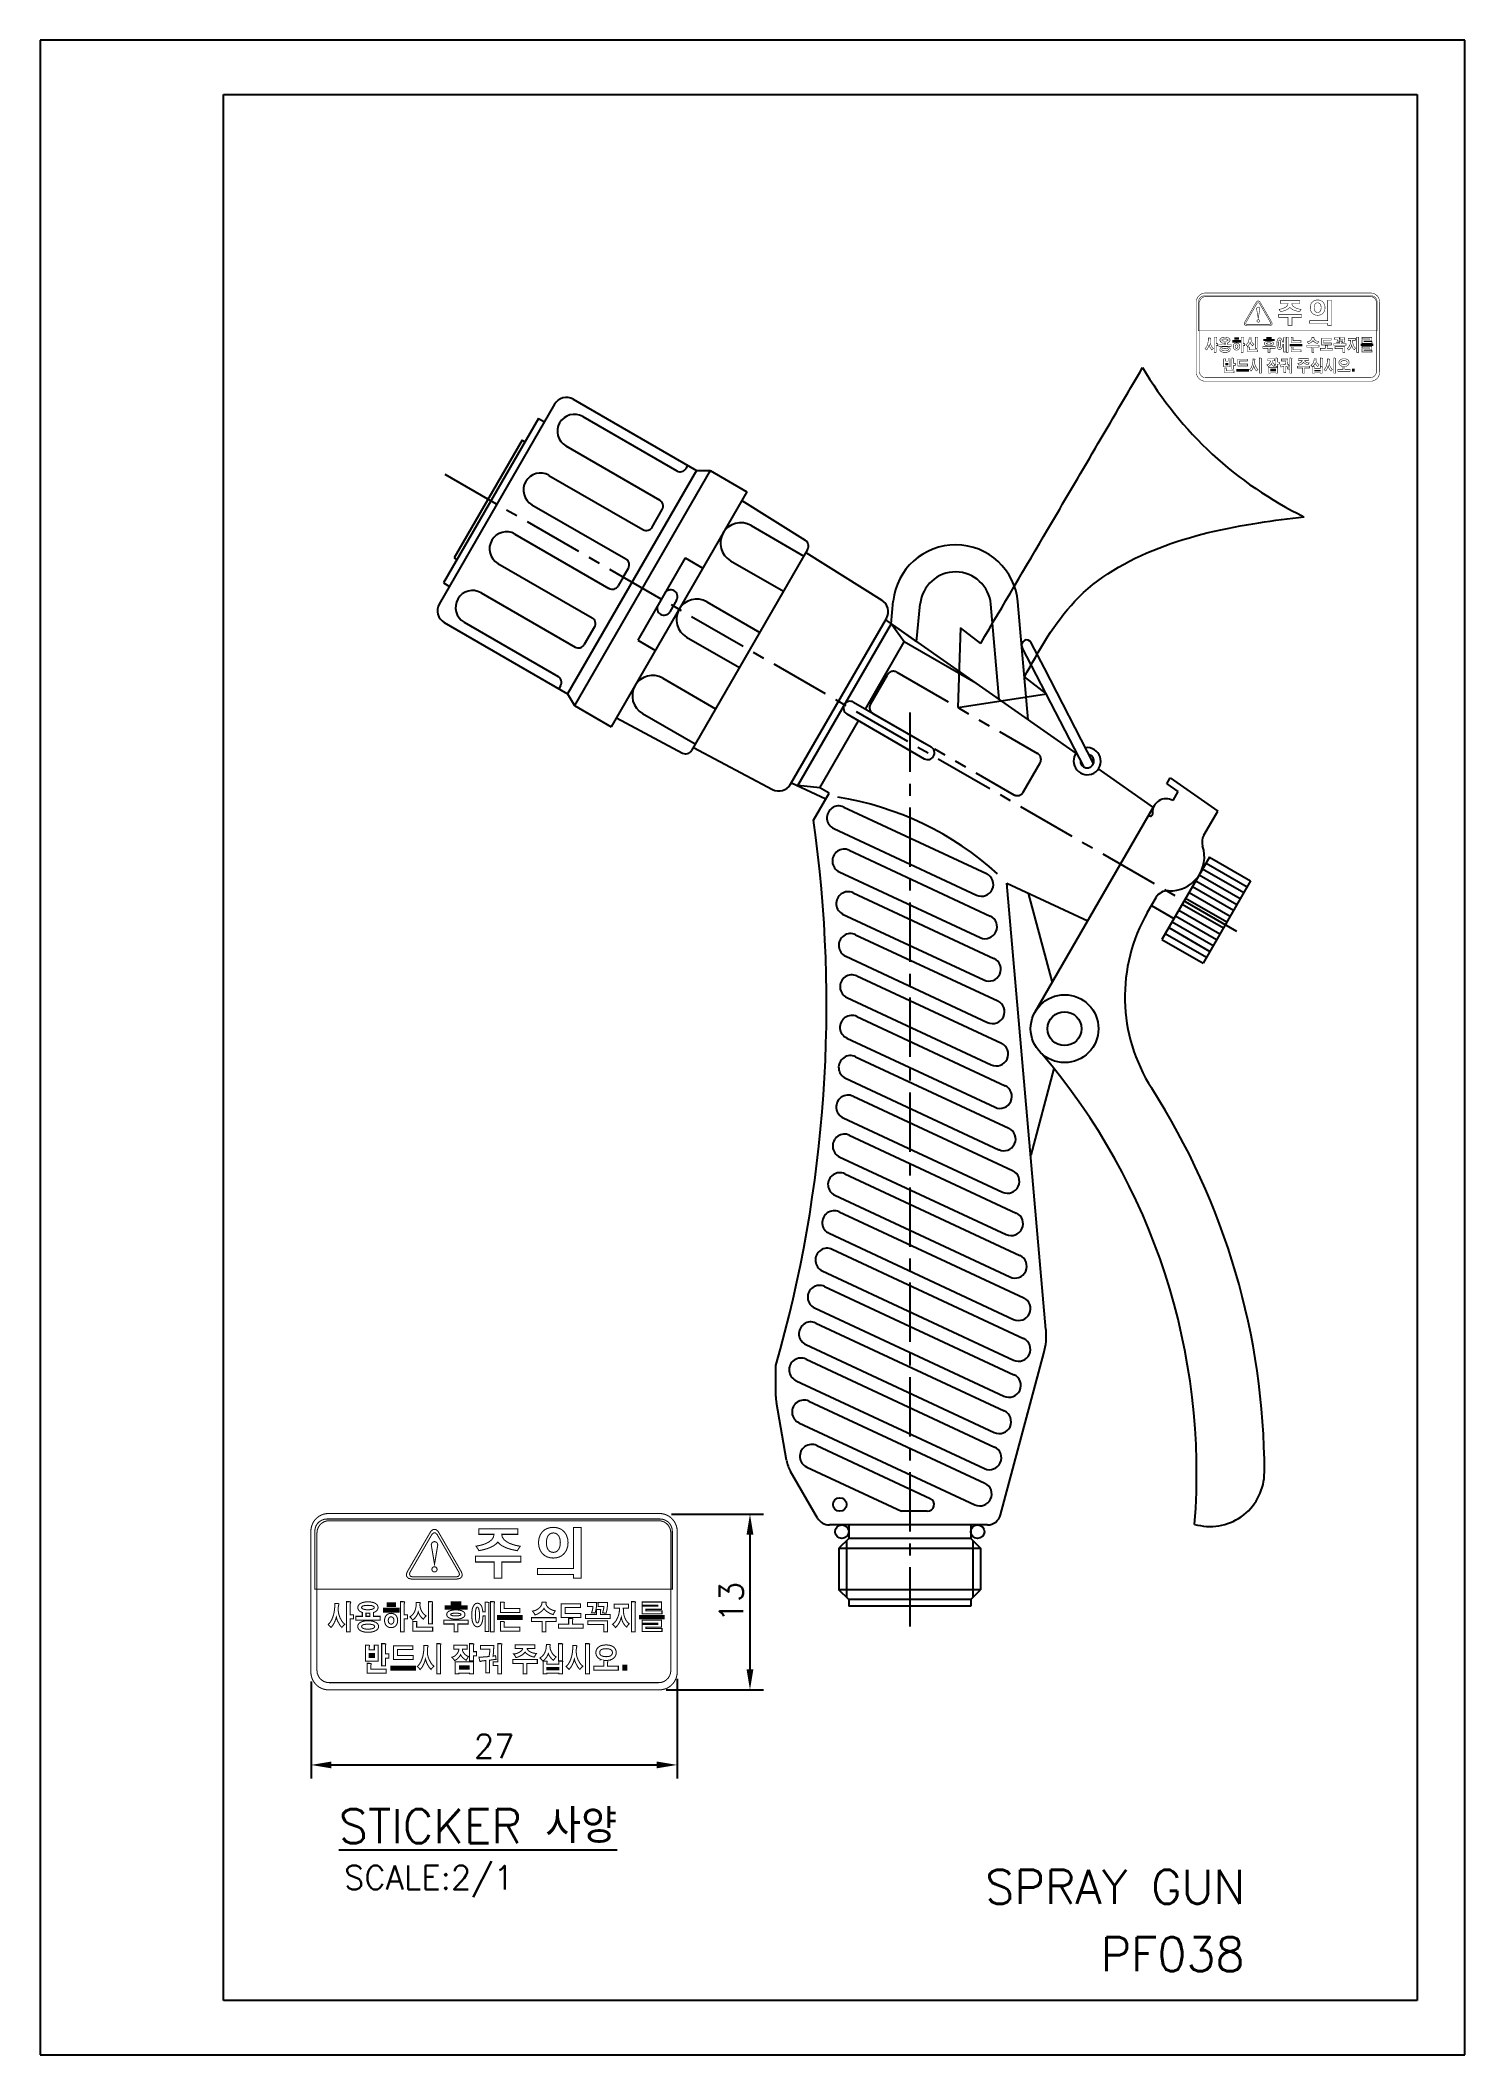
# Model space of a CAD drawing. Extents: x 2003 to 2213, y 241 to 538.
import ezdxf

# ---------------------------------------------------------------- set-up
doc = ezdxf.new("R2010")
doc.units = 0
doc.header["$LTSCALE"] = 7
doc.header["$MEASUREMENT"] = 0
doc.linetypes.add('CENTER', pattern=[2, 1.25, -0.25, 0.25, -0.25])
doc.linetypes.add('PHANTOM', pattern=[2.5, 1.25, -0.25, 0.25, -0.25, 0.25, -0.25])
doc.layers.get('0').update_dxf_attribs({"color": 2, "linetype": 'CONTINUOUS'})
for name, color, linetype in [('CL', 2, 'CENTER'), ('D', 2, 'CONTINUOUS'), ('DWG', 7, 'CONTINUOUS'), ('PH', 3, 'PHANTOM'), ('TXT', 5, 'CONTINUOUS'), ('레----_1', 7, 'CONTINUOUS')]:
    doc.layers.add(name, color=color, linetype=linetype)
doc.styles.add('GHS', font='ROMANS', dxfattribs={"bigfont": 'GHS'})

msp = doc.modelspace()

# ---------------------------------------------------------------- texts
at = {"layer": 'D', "style": 'GHS'}
for s, height, p in [('%%USTICKER 사양', 5, (2047.25, 272.44)), ('SCALE:2/1', 3.5, (2048, 265.61))]:
    msp.add_text(s, height=height, dxfattribs=at).set_placement(p)
at = {"layer": 'D', "insert": (2105.11, 307.98), "char_height": 3.5, "attachment_point": 5, "rotation": 90, "style": 'GHS'}
msp.add_mtext('\\A1;13', dxfattribs=at)
at = {"layer": 'D', "insert": (2070.14, 286.71), "char_height": 3.5, "attachment_point": 5, "style": 'GHS'}
msp.add_mtext('\\A1;27', dxfattribs=at)
at = {"layer": 'TXT', "color": 5, "style": 'GHS'}
for s, p in [('SPRAY GUN', (2142.55, 263.5)), ('PF038', (2159.56, 253.55))]:
    msp.add_text(s, height=5, dxfattribs=at).set_placement(p)

# ---------------------------------------------------------------- blocks, each defined once
blk = doc.blocks.new('BORDER')
for p, q in [((1, 1), (0, 1)), ((0, 1), (0, 0)), ((1, 0), (1, 1)), ((0, 0), (1, 0))]:
    blk.add_line(p, q)

# ---------------------------------------------------------------- linework, layer by layer
at = {"layer": 'CL'}
for p, q in [((2062.88, 474.28), (2179.68, 406.85)), ((2131.41, 439.11), (2131.41, 303.64)), ((2173.15, 414.08), (2173.37, 413.96))]:
    msp.add_line(p, q, dxfattribs=at)
at = {"layer": 'D'}
for p, q in [((2096.27, 320.92), (2109.86, 320.92)), ((2107.86, 317.92), (2107.86, 298.03)), ((2122.11, 317.05), (2122.11, 308.65)), ((2140.71, 317.05), (2140.71, 308.65)), ((2043.15, 296.25), (2043.15, 281.96)), ((2095.52, 295.03), (2109.86, 295.03)), ((2097.12, 296.63), (2097.12, 281.96)), ((2046.15, 283.96), (2094.12, 283.96))]:
    msp.add_line(p, q, dxfattribs=at)
for points in [[(2107.36, 317.92), (2108.36, 317.92), (2107.86, 320.92)], [(2107.36, 298.03), (2108.36, 298.03), (2107.86, 295.03)], [(2046.15, 284.46), (2046.15, 283.46), (2043.15, 283.96)], [(2094.12, 284.46), (2094.12, 283.46), (2097.12, 283.96)]]:
    msp.add_solid(points, dxfattribs=at)
at = {"layer": 'DWG'}
for p, q in [((2079.06, 484.57), (2062.06, 455.12)), ((2081.79, 485.3), (2099.98, 474.8)), ((2076.7, 482.47), (2062.7, 458.22)), ((2076.7, 482.47), (2077.56, 481.97)), ((2083.21, 482.75), (2097.07, 474.75)), ((2074.26, 479.26), (2064.26, 461.94)), ((2074.26, 479.26), (2074.7, 479.01)), ((2080.71, 478.42), (2094.57, 470.42)), ((2098.43, 475.12), (2098.68, 475.55)), ((2078.21, 474.09), (2092.07, 466.09)), ((2099.98, 474.8), (2080.98, 441.89)), ((2101.98, 474.8), (2081.98, 440.16)), ((2099.98, 474.8), (2101.98, 474.8)), ((2101.98, 474.8), (2107.41, 471.67)), ((2075.71, 469.76), (2089.57, 461.76)), ((2107.41, 471.67), (2087.41, 437.03)), ((2106.66, 470.37), (2116.02, 464.52)), ((2093.43, 466.46), (2094.93, 469.06)), ((2108.01, 466.7), (2115.8, 462.2)), ((2073.21, 465.43), (2087.07, 457.43)), ((2064.26, 461.94), (2064.7, 461.69)), ((2070.71, 461.1), (2084.57, 453.1)), ((2089.18, 459.1), (2089.93, 460.4)), ((2098.31, 461.91), (2091.31, 449.78)), ((2098.31, 461.91), (2100.91, 460.41)), ((2116.36, 463.17), (2099.24, 433.52)), ((2105.01, 461.51), (2112.8, 457.01)), ((2116.09, 462.71), (2127.3, 455.7)), ((2062.7, 458.22), (2063.56, 457.72)), ((2089.18, 459.1), (2088.43, 457.8)), ((2068.21, 456.77), (2082.07, 448.77)), ((2097.04, 455.71), (2096.04, 453.98)), ((2101.51, 455.44), (2109.3, 450.94)), ((2128.66, 452.2), (2128.99, 455.53)), ((2132.42, 449.57), (2132.97, 455.14)), ((2144.61, 441.03), (2143.38, 455.08)), ((2148.88, 438.04), (2147.36, 455.43)), ((2062.79, 452.39), (2080.98, 441.89)), ((2065.71, 452.44), (2079.57, 444.44)), ((2084.93, 451.74), (2083.43, 449.14)), ((2113.85, 428.55), (2127.97, 453.01)), ((2114.89, 428.36), (2128.7, 452.27)), ((2127.84, 452.77), (2155.93, 433.1)), ((2127.84, 452.77), (2132.42, 449.57)), ((2130.59, 449.55), (2128.66, 452.2)), ((2091.31, 449.78), (2093.91, 448.28)), ((2098.51, 450.25), (2106.3, 445.75)), ((2124.88, 439.64), (2130.59, 449.55)), ((2141.15, 443.45), (2130.59, 449.55)), ((2157.13, 431.06), (2147.99, 448.73)), ((2151.27, 445.64), (2149.32, 449.41)), ((2158.52, 431.63), (2151.27, 445.64)), ((2079.93, 443.07), (2079.68, 442.64)), ((2095.01, 444.19), (2102.8, 439.69)), ((2080.98, 441.89), (2081.98, 440.16)), ((2081.98, 440.16), (2087.41, 437.03)), ((2123.14, 440.64), (2134.56, 434.05)), ((2088.16, 438.32), (2097.91, 433.14)), ((2092.01, 438.99), (2099.8, 434.49)), ((2118.16, 428.01), (2123.88, 437.91)), ((2122.14, 438.91), (2133.56, 432.32)), ((2099.51, 433.99), (2111.18, 427.78)), ((2159.21, 430.81), (2167.31, 425.14)), ((2113.99, 428.78), (2119.05, 426.42)), ((2118.16, 428.01), (2114.89, 428.36)), ((2119.52, 427.22), (2118.16, 428.01)), ((2169.31, 428.61), (2169.82, 429.48)), ((2169.31, 428.61), (2170.96, 427.46)), ((2169.82, 429.48), (2176.81, 424.59)), ((2117.22, 423.24), (2119.52, 427.22)), ((2121.69, 425.19), (2142.73, 415.38)), ((2149.91, 395.01), (2167.31, 425.14)), ((2170.96, 427.46), (2170.2, 426.15)), ((2120.21, 422.01), (2141.26, 412.2)), ((2166.91, 423.84), (2166.85, 423.84)), ((2167.2, 424.32), (2167.21, 424.16)), ((2174.76, 421.05), (2176.81, 424.59)), ((2122.49, 418.81), (2143.28, 409.12)), ((2175.59, 417.8), (2168.59, 405.67)), ((2174.59, 416.07), (2180.65, 412.57)), ((2175.09, 416.93), (2181.15, 413.43)), ((2175.59, 417.8), (2181.65, 414.3)), ((2121.01, 415.64), (2141.8, 405.95)), ((2151.5, 348.15), (2145.74, 413.97)), ((2145.74, 413.97), (2157.65, 408.42)), ((2173.09, 413.47), (2179.15, 409.97)), ((2173.59, 414.33), (2179.65, 410.83)), ((2174.09, 415.2), (2180.15, 411.7)), ((2181.65, 414.3), (2174.65, 402.17)), ((2123.07, 412.54), (2143.83, 402.86)), ((2148.88, 412.51), (2152.41, 399.34)), ((2166.48, 409.71), (2167.72, 411.85)), ((2167.04, 410.68), (2170.37, 408.76)), ((2171.09, 410), (2177.15, 406.5)), ((2171.59, 410.87), (2177.65, 407.37)), ((2172.09, 411.74), (2178.15, 408.24)), ((2172.59, 412.6), (2178.65, 409.1)), ((2121.51, 409.41), (2142.35, 399.69)), ((2169.59, 407.41), (2175.65, 403.91)), ((2170.09, 408.27), (2176.15, 404.77)), ((2170.59, 409.14), (2176.65, 405.64)), ((2123.44, 406.37), (2144.38, 396.61)), ((2168.59, 405.67), (2174.65, 402.17)), ((2169.09, 406.54), (2175.15, 403.04)), ((2121.97, 403.2), (2142.9, 393.44)), ((2123.62, 400.29), (2144.92, 390.35)), ((2122.14, 397.12), (2143.44, 387.18)), ((2123.61, 394.29), (2145.47, 384.1)), ((2122.13, 391.12), (2143.99, 380.93)), ((2123.42, 388.38), (2146.02, 377.84)), ((2152.67, 386.65), (2149.25, 373.88)), ((2121.94, 385.21), (2144.54, 374.67)), ((2123.06, 382.55), (2146.57, 371.59)), ((2121.58, 379.38), (2145.09, 368.42)), ((2122.49, 376.81), (2147.11, 365.33)), ((2121.01, 373.64), (2145.63, 362.16)), ((2121.85, 371.12), (2147.66, 359.08)), ((2120.37, 367.94), (2146.18, 355.91)), ((2121, 365.51), (2148.21, 352.82)), ((2119.52, 362.34), (2146.73, 349.65)), ((2120, 359.98), (2148.2, 346.82)), ((2118.52, 356.8), (2146.72, 343.65)), ((2118.86, 354.51), (2146.77, 341.49)), ((2117.38, 351.34), (2145.3, 338.32)), ((2117.56, 349.11), (2145.35, 336.16)), ((2116.08, 345.94), (2143.87, 332.99)), ((2144.81, 320.83), (2151.2, 344.69)), ((2111.67, 338.29), (2111.67, 342.86)), ((2116.12, 343.78), (2143.92, 330.82)), ((2114.65, 340.61), (2142.44, 327.65)), ((2113.26, 328.88), (2111.75, 337.42)), ((2116.55, 337.59), (2142.49, 325.49)), ((2115.07, 334.41), (2141.01, 322.32)), ((2117.7, 331.05), (2134.42, 323.25)), ((2117.83, 320.35), (2113.85, 327.24)), ((2116.22, 327.88), (2130.22, 321.35)), ((2134, 321.35), (2130.22, 321.35)), ((2142.87, 319.35), (2119.56, 319.35)), ((2122.41, 319.35), (2122.41, 317.35)), ((2140.41, 319.35), (2140.41, 317.35)), ((2173.4, 319.43), (2173.83, 319.33)), ((2122.41, 317.35), (2120.96, 315.9)), ((2120.96, 315.9), (2141.86, 315.9)), ((2120.96, 315.9), (2120.96, 309.8)), ((2140.41, 317.35), (2122.41, 317.35)), ((2140.41, 317.35), (2141.86, 315.9)), ((2141.86, 315.9), (2141.86, 309.8)), ((2141.86, 309.8), (2120.96, 309.8)), ((2122.41, 308.35), (2120.96, 309.8)), ((2140.41, 308.35), (2141.86, 309.8)), ((2140.41, 308.35), (2122.41, 308.35)), ((2122.41, 308.35), (2122.41, 307.35)), ((2140.41, 307.35), (2122.41, 307.35)), ((2140.41, 308.35), (2140.41, 307.35))]:
    msp.add_line(p, q, dxfattribs=at)
for centre, radius in [((2154.24, 392.51), 5), ((2154.24, 392.51), 2.5), ((2121.1, 322.36), 1), ((2121.41, 318.35), 1), ((2141.41, 318.35), 1)]:
    msp.add_circle(centre, radius, dxfattribs=at)
for centre, radius, start, end in [((2080.79, 483.57), 2, 60, 150), ((2081.96, 480.59), 2.5, 60, 240), ((2076.96, 471.93), 2.5, 60, 240), ((2097.57, 475.62), 1, 240, 330), ((2094.07, 469.56), 1, 330, 60), ((2092.57, 466.96), 1, 240, 330), ((2106.51, 464.1), 3, 60, 240), ((2071.96, 463.27), 2.5, 60, 240), ((2115.49, 463.67), 1, 330, 58), ((2138.17, 454.62), 9.23, 5, 174.3307), ((2089.07, 460.9), 1, 330, 60), ((2087.57, 458.3), 1, 240, 330), ((2138.17, 454.62), 5.23, 5, 174.3307), ((2063.79, 454.12), 2, 150, 240), ((2066.96, 454.61), 2.5, 60, 240), ((2095.18, 454.48), 1, 150, 240), ((2096.18, 456.21), 1, 60, 150), ((2096.18, 456.21), 1, 330, 60), ((2100.01, 452.85), 3, 60, 240), ((2126.24, 454.01), 2, 330, 58), ((2084.07, 452.24), 1, 330, 60), ((2095.18, 454.48), 1, 240, 330), ((2082.57, 449.64), 1, 240, 330), ((2148.66, 449.07), 0.75, 27.3487, 207.3487), ((2079.07, 443.57), 1, 330, 60), ((2093.51, 441.59), 3, 60, 240), ((2122.64, 439.78), 1, 60, 240), ((2134.06, 433.18), 1, 240, 60), ((2157.57, 431.95), 2, 141.0981, 97.0287), ((2098.38, 434.02), 1, 242, 330), ((2157.57, 431.95), 1, 171.0047, 73.3592), ((2112.12, 429.55), 2, 242, 330), ((2120.95, 423.6), 1.75, 65, 245), ((2113.55, 381.33), 45.89, 47.8175, 80.9138), ((2169.2, 424.42), 2, 60, 183), ((1926.48, 396.01), 192.67, 343.9845, 8.1232), ((2166.85, 423.34), 0.5, 90, 150), ((2166.91, 424.14), 0.3, 270, 3), ((2121.75, 417.23), 1.75, 65, 245), ((2169.85, 417.84), 5, 266.7488, 18.3663), ((2176.49, 420.05), 2, 150, 198.3663), ((2141.99, 413.79), 1.75, 245, 65), ((2169.45, 410.85), 2, 86.7488, 150), ((2122.33, 410.96), 1.75, 65, 245), ((2142.54, 407.53), 1.75, 245, 65), ((2188.13, 397.21), 25, 150, 212.6576), ((2122.7, 404.78), 1.75, 65, 245), ((2143.09, 401.28), 1.75, 245, 65), ((2122.88, 398.7), 1.75, 65, 245), ((2143.64, 395.02), 1.75, 245, 65), ((2122.87, 392.71), 1.75, 65, 245), ((2144.18, 388.77), 1.75, 245, 65), ((2122.68, 386.79), 1.75, 65, 245), ((2078.57, 326.98), 95.14, 355.4495, 40.5384), ((2144.73, 382.51), 1.75, 245, 65), ((2078.57, 326.98), 105.14, 0.0746, 32.6576), ((2122.32, 380.96), 1.75, 65, 245), ((2145.28, 376.26), 1.75, 245, 65), ((2121.8, 375.21), 1.75, 65, 245), ((2121.11, 369.53), 1.75, 65, 245), ((2145.83, 370), 1.75, 245, 65), ((2120.26, 363.92), 1.75, 65, 245), ((2146.37, 363.75), 1.75, 245, 65), ((2119.26, 358.39), 1.75, 65, 245), ((2146.92, 357.49), 1.75, 245, 65), ((2118.12, 352.92), 1.75, 65, 245), ((2147.47, 351.24), 1.75, 245, 65), ((2116.82, 347.53), 1.75, 65, 245), ((2141.54, 347.28), 10, 345, 5), ((2147.46, 345.24), 1.75, 245, 65), ((2115.38, 342.2), 1.75, 65, 245), ((2146.04, 339.91), 1.75, 245, 65), ((2116.67, 338.29), 5, 180, 190), ((2115.81, 336), 1.75, 65, 245), ((2144.61, 334.57), 1.75, 245, 65), ((2116.96, 329.46), 1.75, 65, 245), ((2143.18, 329.24), 1.75, 245, 65), ((2118.18, 329.74), 5, 190, 210), ((2175.7, 327.11), 8, 256.4273, 0.0746), ((2141.75, 323.9), 1.75, 245, 65), ((2134, 322.35), 1, 270, 65), ((2142.87, 321.35), 2, 270, 345), ((2119.56, 321.35), 2, 210, 270)]:
    msp.add_arc(centre, radius, start, end, dxfattribs=at)
at = {"layer": 'PH'}
for p, q in [((2125.62, 440.37), (2128.12, 444.7)), ((2129.49, 445.06), (2150.27, 433.06)), ((2125.99, 439), (2146.77, 427)), ((2148.14, 427.37), (2150.64, 431.7))]:
    msp.add_line(p, q, dxfattribs=at)
for centre, start, end in [((2128.99, 444.2), 60, 150), ((2126.49, 439.87), 150, 240), ((2149.77, 432.2), 330, 60), ((2147.27, 427.87), 240, 330)]:
    msp.add_arc(centre, 1, start, end, dxfattribs=at)
at = {"layer": 'TXT'}
for p, q in [((2030.23, 249.24), (2030.23, 530.24)), ((2030.23, 530.24), (2206.23, 530.24)), ((2206.23, 530.24), (2206.23, 249.24)), ((2138.89, 451.6), (2138.52, 439.85)), ((2141.87, 449.32), (2138.89, 451.6)), ((2151.58, 441.9), (2148.33, 444.38)), ((2138.52, 439.85), (2151.58, 441.9)), ((2206.23, 249.24), (2030.23, 249.24))]:
    msp.add_line(p, q, dxfattribs=at)
msp.add_arc((2214.02, 518.31), 55.96, 210.3826, 244.0539, dxfattribs=at)
for points in [[(2141.87, 449.32), (2151.77, 466.14), (2165.75, 490.01)], [(2148.33, 444.38), (2155.75, 455.53), (2182.9, 467.11), (2189.54, 467.99)]]:
    msp.add_spline(points, degree=3, dxfattribs=at)
at = {"layer": '레----_1', "color": 1, "linetype": 'Continuous'}
for points, const_width in [([(2174.98, 500.97), (2199.38, 500.97), (2199.57, 500.96), (2199.75, 500.92), (2199.93, 500.85), (2200.08, 500.76), (2200.23, 500.65), (2200.36, 500.52), (2200.47, 500.38), (2200.56, 500.22), (2200.62, 500.04), (2200.66, 499.86), (2200.68, 499.67), (2200.68, 489.27), (2200.66, 489.08), (2200.62, 488.9), (2200.56, 488.72), (2200.47, 488.56), (2200.36, 488.42), (2200.23, 488.29), (2200.08, 488.18), (2199.92, 488.09), (2199.75, 488.03), (2199.57, 487.98), (2199.38, 487.97), (2174.98, 487.97), (2174.79, 487.98), (2174.6, 488.03), (2174.43, 488.09), (2174.27, 488.18), (2174.13, 488.29), (2174, 488.42), (2173.89, 488.56), (2173.8, 488.72), (2173.73, 488.9), (2173.69, 489.08), (2173.68, 489.27), (2173.68, 499.67), (2173.69, 499.86), (2173.73, 500.04), (2173.8, 500.22), (2173.89, 500.38), (2174, 500.52), (2174.13, 500.65), (2174.27, 500.76), (2174.43, 500.85), (2174.6, 500.92), (2174.79, 500.96)], 0.0762), ([(2200.32, 495.4), (2173.97, 495.4), (2173.97, 499.67), (2173.99, 499.87), (2174.06, 500.06), (2174.16, 500.23), (2174.3, 500.37), (2174.47, 500.47), (2174.66, 500.54), (2174.86, 500.56), (2199.43, 500.56), (2199.63, 500.54), (2199.82, 500.47), (2199.98, 500.37), (2200.12, 500.23), (2200.23, 500.06), (2200.3, 499.87), (2200.32, 499.67)], 0.0762), ([(2175.6, 494.34), (2175.44, 494.34), (2175.44, 494.07), (2175.41, 493.81), (2175.37, 493.59), (2175.31, 493.38), (2175.22, 493.14), (2175.1, 492.94), (2174.95, 492.78), (2174.98, 492.75), (2175.02, 492.71), (2175.06, 492.68), (2175.1, 492.64), (2175.13, 492.6), (2175.16, 492.57), (2175.25, 492.67), (2175.34, 492.79), (2175.42, 492.95), (2175.48, 493.08), (2175.52, 493.21), (2175.56, 493.33), (2175.58, 493.22), (2175.63, 493.09), (2175.7, 492.93), (2175.79, 492.78), (2175.88, 492.66), (2175.96, 492.57), (2175.99, 492.61), (2176.03, 492.65), (2176.07, 492.7), (2176.11, 492.74), (2176.14, 492.77), (2176.18, 492.81), (2176.06, 492.91), (2175.94, 493.06), (2175.84, 493.26), (2175.76, 493.46), (2175.71, 493.64), (2175.7, 493.81), (2175.7, 493.9), (2175.7, 493.97), (2175.7, 494.02), (2175.7, 494.08), (2175.71, 494.13), (2175.71, 494.16), (2175.71, 494.18), (2175.72, 494.19), (2175.72, 494.21), (2175.72, 494.21), (2175.73, 494.23), (2175.73, 494.24), (2175.75, 494.27), (2175.75, 494.3), (2175.74, 494.31), (2175.72, 494.33), (2175.67, 494.33)], 0.0762), ([(2176.46, 494.47), (2176.3, 494.47), (2176.3, 492.24), (2176.58, 492.24), (2176.58, 493.2), (2176.82, 493.2), (2176.82, 493.5), (2176.58, 493.5), (2176.58, 494.28), (2176.58, 494.3), (2176.59, 494.32), (2176.59, 494.34), (2176.59, 494.36), (2176.6, 494.37), (2176.6, 494.39), (2176.61, 494.42), (2176.61, 494.44), (2176.6, 494.45), (2176.58, 494.46), (2176.53, 494.47)], 0.0762), ([(2178.3, 493.67), (2178.4, 493.71), (2178.49, 493.76), (2178.55, 493.83), (2178.6, 493.89), (2178.62, 493.96), (2178.63, 494.04), (2178.61, 494.15), (2178.55, 494.25), (2178.45, 494.33), (2178.3, 494.4), (2178.11, 494.45), (2177.89, 494.46), (2177.66, 494.45), (2177.47, 494.4), (2177.32, 494.33), (2177.22, 494.25), (2177.16, 494.15), (2177.14, 494.04), (2177.15, 493.96), (2177.17, 493.89), (2177.22, 493.83), (2177.29, 493.76), (2177.37, 493.71), (2177.47, 493.67), (2177.47, 493.39), (2176.99, 493.39), (2176.99, 493.11), (2178.8, 493.11), (2178.8, 493.39), (2178.29, 493.39), (2178.29, 493.6), (2178.29, 493.6), (2178.29, 493.61), (2178.29, 493.62), (2178.29, 493.63), (2178.29, 493.63), (2178.29, 493.64), (2178.3, 493.65), (2178.3, 493.66), (2178.3, 493.66), (2178.3, 493.67), (2178.3, 493.67)], 0.0762), ([(2177.89, 493.06), (2177.66, 493.05), (2177.46, 493.01), (2177.31, 492.93), (2177.21, 492.85), (2177.15, 492.75), (2177.13, 492.64), (2177.15, 492.53), (2177.21, 492.43), (2177.31, 492.35), (2177.46, 492.27), (2177.66, 492.23), (2177.89, 492.22), (2178.13, 492.23), (2178.33, 492.27), (2178.48, 492.35), (2178.58, 492.43), (2178.64, 492.53), (2178.66, 492.64), (2178.64, 492.75), (2178.58, 492.85), (2178.48, 492.93), (2178.33, 493.01), (2178.13, 493.05)], 0.0762), ([(2177.89, 494.2), (2178.03, 494.19), (2178.15, 494.18), (2178.25, 494.15), (2178.31, 494.12), (2178.34, 494.08), (2178.35, 494.04), (2178.34, 493.99), (2178.31, 493.96), (2178.25, 493.93), (2178.15, 493.9), (2178.03, 493.88), (2177.89, 493.88), (2177.74, 493.88), (2177.62, 493.9), (2177.52, 493.93), (2177.46, 493.96), (2177.43, 494), (2177.42, 494.04), (2177.43, 494.08), (2177.46, 494.12), (2177.52, 494.15), (2177.62, 494.18), (2177.74, 494.19)], 0.0762), ([(2177.74, 493.62), (2177.76, 493.62), (2177.79, 493.62), (2177.81, 493.61), (2177.84, 493.61), (2177.86, 493.61), (2177.89, 493.61), (2177.91, 493.61), (2177.93, 493.61), (2177.96, 493.61), (2177.98, 493.62), (2178, 493.62), (2178.02, 493.62), (2178.02, 493.39), (2177.74, 493.39), (2177.74, 493.59)], 0.0762), ([(2179.02, 493.99), (2179.02, 493.7), (2180.19, 493.7), (2180.19, 493.99)], 0.0762), ([(2179.59, 493.61), (2179.45, 493.59), (2179.33, 493.54), (2179.23, 493.45), (2179.16, 493.34), (2179.12, 493.22), (2179.11, 493.08), (2179.12, 492.94), (2179.16, 492.82), (2179.23, 492.72), (2179.33, 492.63), (2179.45, 492.57), (2179.59, 492.55), (2179.73, 492.57), (2179.85, 492.63), (2179.95, 492.72), (2180.02, 492.82), (2180.06, 492.94), (2180.08, 493.08), (2180.06, 493.22), (2180.02, 493.34), (2179.95, 493.45), (2179.85, 493.54), (2179.73, 493.59)], 0.0762), ([(2179.29, 494.4), (2179.29, 494.11), (2179.91, 494.11), (2179.91, 494.4)], 0.0762), ([(2179.59, 493.35), (2179.65, 493.34), (2179.7, 493.31), (2179.75, 493.27), (2179.77, 493.22), (2179.79, 493.15), (2179.8, 493.08), (2179.79, 493.01), (2179.77, 492.95), (2179.75, 492.9), (2179.7, 492.85), (2179.65, 492.83), (2179.59, 492.82), (2179.53, 492.83), (2179.48, 492.85), (2179.43, 492.9), (2179.41, 492.95), (2179.39, 493.01), (2179.38, 493.08), (2179.39, 493.15), (2179.41, 493.22), (2179.43, 493.27), (2179.48, 493.31), (2179.53, 493.34)], 0.0762), ([(2180.44, 494.47), (2180.28, 494.47), (2180.28, 492.24), (2180.56, 492.24), (2180.56, 493.2), (2180.8, 493.2), (2180.8, 493.5), (2180.56, 493.5), (2180.56, 494.28), (2180.56, 494.3), (2180.56, 494.32), (2180.57, 494.34), (2180.57, 494.36), (2180.58, 494.37), (2180.58, 494.39), (2180.59, 494.42), (2180.59, 494.44), (2180.58, 494.45), (2180.55, 494.46), (2180.51, 494.47)], 0.0762), ([(2181.62, 494.41), (2181.45, 494.41), (2181.44, 494.15), (2181.39, 493.92), (2181.32, 493.72), (2181.23, 493.58), (2181.11, 493.45), (2180.97, 493.35), (2181.01, 493.31), (2181.05, 493.28), (2181.09, 493.23), (2181.12, 493.19), (2181.16, 493.15), (2181.19, 493.11), (2181.29, 493.2), (2181.38, 493.3), (2181.46, 493.41), (2181.52, 493.51), (2181.56, 493.61), (2181.59, 493.72), (2181.62, 493.62), (2181.67, 493.52), (2181.74, 493.42), (2181.81, 493.33), (2181.89, 493.24), (2181.97, 493.17), (2182, 493.22), (2182.03, 493.27), (2182.06, 493.31), (2182.1, 493.35), (2182.14, 493.39), (2182.17, 493.42), (2182.04, 493.52), (2181.92, 493.64), (2181.83, 493.8), (2181.76, 493.95), (2181.73, 494.09), (2181.71, 494.23), (2181.71, 494.25), (2181.72, 494.27), (2181.72, 494.29), (2181.72, 494.3), (2181.73, 494.32), (2181.73, 494.33), (2181.74, 494.36), (2181.74, 494.38), (2181.73, 494.4), (2181.71, 494.41), (2181.68, 494.41)], 0.0762), ([(2181.36, 493.01), (2181.2, 493.01), (2181.2, 492.3), (2182.65, 492.3), (2182.65, 492.59), (2181.47, 492.59), (2181.47, 492.85), (2181.47, 492.87), (2181.48, 492.88), (2181.48, 492.9), (2181.48, 492.91), (2181.48, 492.92), (2181.49, 492.94), (2181.49, 492.96), (2181.49, 492.98), (2181.49, 493), (2181.46, 493.01), (2181.42, 493.01)], 0.0762), ([(2182.52, 494.47), (2182.35, 494.47), (2182.35, 492.83), (2182.63, 492.83), (2182.63, 494.32), (2182.63, 494.33), (2182.63, 494.35), (2182.64, 494.37), (2182.64, 494.38), (2182.64, 494.39), (2182.65, 494.4), (2182.65, 494.43), (2182.65, 494.45), (2182.65, 494.46), (2182.62, 494.46), (2182.58, 494.47)], 0.0762), ([(2183.47, 493.12), (2183.47, 492.83), (2184.24, 492.83), (2184.24, 492.24), (2184.52, 492.24), (2184.52, 492.83), (2185.28, 492.83), (2185.28, 493.12)], 0.0762), ([(2183.57, 494.16), (2183.57, 493.92), (2185.19, 493.92), (2185.19, 494.16)], 0.0762), ([(2184.36, 493.86), (2184.15, 493.85), (2183.98, 493.82), (2183.85, 493.77), (2183.76, 493.7), (2183.7, 493.62), (2183.69, 493.53), (2183.7, 493.43), (2183.76, 493.35), (2183.85, 493.28), (2183.98, 493.23), (2184.15, 493.19), (2184.36, 493.18), (2184.57, 493.19), (2184.74, 493.23), (2184.88, 493.28), (2184.97, 493.35), (2185.02, 493.43), (2185.04, 493.53), (2185.02, 493.62), (2184.97, 493.7), (2184.88, 493.77), (2184.74, 493.82), (2184.57, 493.85)], 0.0762), ([(2184.36, 493.62), (2184.48, 493.62), (2184.57, 493.61), (2184.64, 493.6), (2184.7, 493.58), (2184.73, 493.55), (2184.74, 493.52), (2184.73, 493.49), (2184.7, 493.47), (2184.64, 493.45), (2184.57, 493.44), (2184.48, 493.43), (2184.36, 493.43), (2184.24, 493.43), (2184.14, 493.44), (2184.07, 493.45), (2184.02, 493.47), (2183.99, 493.49), (2183.98, 493.52), (2183.99, 493.55), (2184.02, 493.58), (2184.07, 493.6), (2184.14, 493.61), (2184.24, 493.62)], 0.0762), ([(2184.03, 494.46), (2184.03, 494.23), (2184.74, 494.23), (2184.74, 494.46)], 0.0762), ([(2186.36, 493.72), (2186.33, 493.9), (2186.29, 494.06), (2186.23, 494.18), (2186.15, 494.28), (2186.06, 494.34), (2185.96, 494.36), (2185.83, 494.33), (2185.72, 494.25), (2185.64, 494.12), (2185.58, 493.94), (2185.55, 493.73), (2185.54, 493.49), (2185.55, 493.24), (2185.58, 493.03), (2185.64, 492.86), (2185.72, 492.72), (2185.83, 492.64), (2185.96, 492.61), (2186.07, 492.64), (2186.17, 492.71), (2186.26, 492.84), (2186.32, 493), (2186.35, 493.2), (2186.37, 493.43), (2186.53, 493.43), (2186.53, 492.28), (2186.8, 492.28), (2186.8, 494.28), (2186.8, 494.3), (2186.8, 494.31), (2186.8, 494.32), (2186.8, 494.33), (2186.81, 494.34), (2186.81, 494.35), (2186.81, 494.38), (2186.81, 494.4), (2186.81, 494.41), (2186.78, 494.42), (2186.74, 494.42), (2186.68, 494.42), (2186.53, 494.42), (2186.53, 493.72)], 0.0762), ([(2185.95, 494.06), (2186, 494.05), (2186.03, 494), (2186.06, 493.92), (2186.09, 493.81), (2186.1, 493.66), (2186.1, 493.49), (2186.1, 493.31), (2186.09, 493.17), (2186.06, 493.05), (2186.03, 492.97), (2186, 492.92), (2185.95, 492.9), (2185.91, 492.92), (2185.87, 492.97), (2185.84, 493.05), (2185.82, 493.17), (2185.81, 493.31), (2185.8, 493.49), (2185.81, 493.66), (2185.82, 493.81), (2185.84, 493.92), (2185.87, 494), (2185.91, 494.05)], 0.0762), ([(2187.09, 494.47), (2186.92, 494.47), (2186.92, 492.24), (2187.2, 492.24), (2187.2, 494.31), (2187.2, 494.32), (2187.2, 494.34), (2187.2, 494.36), (2187.2, 494.37), (2187.21, 494.38), (2187.21, 494.4), (2187.22, 494.43), (2187.22, 494.44), (2187.21, 494.46), (2187.19, 494.46), (2187.15, 494.47)], 0.0762), ([(2187.45, 493.44), (2187.45, 493.15), (2189.26, 493.15), (2189.26, 493.44)], 0.0762), ([(2187.82, 494.43), (2187.64, 494.43), (2187.64, 493.68), (2189.09, 493.68), (2189.09, 493.96), (2187.92, 493.96), (2187.92, 494.29), (2187.92, 494.3), (2187.93, 494.32), (2187.93, 494.33), (2187.93, 494.34), (2187.93, 494.35), (2187.93, 494.37), (2187.94, 494.39), (2187.94, 494.41), (2187.93, 494.42), (2187.91, 494.42), (2187.87, 494.43)], 0.0762), ([(2187.81, 493), (2187.64, 493), (2187.64, 492.3), (2189.09, 492.3), (2189.09, 492.59), (2187.92, 492.59), (2187.92, 492.84), (2187.92, 492.85), (2187.93, 492.87), (2187.93, 492.88), (2187.93, 492.89), (2187.93, 492.91), (2187.94, 492.92), (2187.94, 492.95), (2187.94, 492.97), (2187.93, 492.98), (2187.91, 492.99), (2187.87, 493)], 0.0762), ([(2189.95, 493.29), (2189.95, 493), (2190.72, 493), (2190.72, 492.24), (2190.99, 492.24), (2190.99, 493), (2191.76, 493), (2191.76, 493.29)], 0.0762), ([(2190.89, 494.44), (2190.72, 494.44), (2190.7, 494.28), (2190.63, 494.14), (2190.52, 494.01), (2190.37, 493.9), (2190.21, 493.82), (2190.02, 493.77), (2190.05, 493.73), (2190.09, 493.68), (2190.12, 493.63), (2190.15, 493.59), (2190.18, 493.54), (2190.2, 493.5), (2190.33, 493.54), (2190.45, 493.6), (2190.57, 493.67), (2190.69, 493.77), (2190.79, 493.87), (2190.86, 493.97), (2190.93, 493.88), (2191.02, 493.79), (2191.13, 493.7), (2191.26, 493.63), (2191.4, 493.57), (2191.54, 493.51), (2191.57, 493.57), (2191.59, 493.62), (2191.61, 493.67), (2191.64, 493.71), (2191.67, 493.76), (2191.69, 493.8), (2191.6, 493.82), (2191.5, 493.84), (2191.41, 493.88), (2191.33, 493.92), (2191.26, 493.96), (2191.2, 494.01), (2191.14, 494.07), (2191.09, 494.12), (2191.06, 494.17), (2191.03, 494.23), (2191.01, 494.28), (2191.01, 494.32), (2191.02, 494.37), (2191.03, 494.4), (2191.02, 494.42), (2190.99, 494.43), (2190.95, 494.44)], 0.0762), ([(2192.84, 493.23), (2192.68, 493.23), (2192.68, 492.81), (2191.94, 492.81), (2191.94, 492.51), (2193.75, 492.51), (2193.75, 492.81), (2192.96, 492.81), (2192.96, 493.05), (2192.96, 493.07), (2192.96, 493.09), (2192.97, 493.1), (2192.97, 493.12), (2192.97, 493.13), (2192.98, 493.15), (2192.99, 493.18), (2192.99, 493.2), (2192.98, 493.21), (2192.95, 493.22), (2192.91, 493.23)], 0.0762), ([(2192.14, 494.32), (2192.14, 493.31), (2193.58, 493.31), (2193.58, 493.6), (2192.42, 493.6), (2192.42, 494.03), (2193.55, 494.03), (2193.55, 494.32)], 0.0762), ([(2194.89, 493.9), (2194.74, 493.9), (2194.74, 493.53), (2193.93, 493.53), (2193.93, 493.24), (2195.74, 493.24), (2195.74, 493.53), (2195.02, 493.53), (2195.02, 493.75), (2195.02, 493.76), (2195.02, 493.78), (2195.03, 493.79), (2195.03, 493.8), (2195.03, 493.81), (2195.04, 493.83), (2195.04, 493.85), (2195.04, 493.87), (2195.04, 493.89), (2195.01, 493.89), (2194.96, 493.9)], 0.0762), ([(2194.06, 494.41), (2194.06, 494.13), (2194.47, 494.13), (2194.47, 494.06), (2194.46, 493.98), (2194.44, 493.89), (2194.42, 493.81), (2194.39, 493.73), (2194.37, 493.66), (2194.4, 493.66), (2194.45, 493.65), (2194.49, 493.65), (2194.52, 493.64), (2194.56, 493.64), (2194.6, 493.63), (2194.63, 493.63), (2194.66, 493.74), (2194.69, 493.87), (2194.71, 494), (2194.73, 494.13), (2194.74, 494.27), (2194.74, 494.41)], 0.0762), ([(2194.1, 493.07), (2194.1, 492.78), (2195.27, 492.78), (2195.27, 492.24), (2195.55, 492.24), (2195.55, 493.07)], 0.0762), ([(2194.85, 494.41), (2194.85, 494.13), (2195.28, 494.13), (2195.27, 494.06), (2195.27, 493.99), (2195.25, 493.9), (2195.23, 493.81), (2195.2, 493.72), (2195.17, 493.65), (2195.19, 493.65), (2195.22, 493.65), (2195.25, 493.64), (2195.27, 493.64), (2195.3, 493.64), (2195.33, 493.63), (2195.43, 493.61), (2195.47, 493.74), (2195.5, 493.87), (2195.52, 494), (2195.54, 494.13), (2195.54, 494.27), (2195.55, 494.41)], 0.0762), ([(2196.04, 494.28), (2196.04, 493.99), (2196.43, 493.99), (2196.43, 493.9), (2196.41, 493.7), (2196.37, 493.5), (2196.29, 493.29), (2196.18, 493.08), (2196.06, 492.92), (2195.92, 492.81), (2195.95, 492.77), (2195.99, 492.74), (2196.03, 492.69), (2196.06, 492.65), (2196.1, 492.61), (2196.13, 492.56), (2196.23, 492.66), (2196.32, 492.77), (2196.4, 492.89), (2196.47, 493.03), (2196.52, 493.18), (2196.56, 493.33), (2196.59, 493.18), (2196.64, 493.04), (2196.7, 492.9), (2196.77, 492.79), (2196.86, 492.68), (2196.95, 492.59), (2196.98, 492.64), (2197.01, 492.68), (2197.04, 492.73), (2197.08, 492.77), (2197.11, 492.81), (2197.15, 492.84), (2197.02, 492.94), (2196.91, 493.09), (2196.82, 493.28), (2196.76, 493.47), (2196.72, 493.68), (2196.71, 493.9), (2196.71, 493.99), (2197.1, 493.99), (2197.1, 494.28)], 0.0762), ([(2197.47, 494.47), (2197.31, 494.47), (2197.31, 492.24), (2197.59, 492.24), (2197.59, 494.31), (2197.59, 494.33), (2197.59, 494.35), (2197.59, 494.37), (2197.59, 494.38), (2197.6, 494.39), (2197.6, 494.41), (2197.61, 494.43), (2197.61, 494.45), (2197.6, 494.46), (2197.58, 494.47), (2197.53, 494.47)], 0.0762), ([(2197.91, 493.46), (2197.91, 493.2), (2199.72, 493.2), (2199.72, 493.46)], 0.0762), ([(2198.1, 494.44), (2198.1, 494.22), (2199.25, 494.22), (2199.25, 494.13), (2198.1, 494.13), (2198.1, 493.56), (2199.56, 493.56), (2199.56, 493.79), (2198.38, 493.79), (2198.38, 493.91), (2199.53, 493.91), (2199.53, 494.44)], 0.0762), ([(2198.1, 493.11), (2198.1, 492.89), (2199.25, 492.89), (2199.25, 492.8), (2198.1, 492.8), (2198.1, 492.27), (2199.56, 492.27), (2199.56, 492.49), (2198.38, 492.49), (2198.38, 492.58), (2199.53, 492.58), (2199.53, 493.11)], 0.0762), ([(2177.89, 492.81), (2178.05, 492.81), (2178.17, 492.79), (2178.27, 492.76), (2178.33, 492.73), (2178.37, 492.69), (2178.38, 492.64), (2178.37, 492.58), (2178.33, 492.54), (2178.27, 492.5), (2178.17, 492.47), (2178.05, 492.45), (2177.89, 492.45), (2177.74, 492.45), (2177.62, 492.47), (2177.52, 492.5), (2177.46, 492.54), (2177.43, 492.58), (2177.42, 492.64), (2177.43, 492.69), (2177.46, 492.73), (2177.52, 492.76), (2177.62, 492.79), (2177.74, 492.81)], 0.0762), ([(2178.52, 491.27), (2178.36, 491.27), (2178.36, 490.93), (2177.98, 490.93), (2177.98, 491.1), (2177.98, 491.12), (2177.98, 491.14), (2177.98, 491.15), (2177.98, 491.16), (2177.99, 491.18), (2177.99, 491.19), (2178, 491.22), (2178, 491.24), (2177.99, 491.25), (2177.97, 491.26), (2177.93, 491.26), (2177.87, 491.27), (2177.7, 491.27), (2177.7, 490.08), (2178.63, 490.08), (2178.63, 491.12), (2178.63, 491.14), (2178.63, 491.15), (2178.64, 491.16), (2178.64, 491.17), (2178.64, 491.19), (2178.64, 491.2), (2178.65, 491.22), (2178.65, 491.24), (2178.64, 491.25), (2178.62, 491.26), (2178.58, 491.27)], 0.0762), ([(2177.98, 490.64), (2178.36, 490.64), (2178.36, 490.36), (2177.98, 490.36)], 0.0762), ([(2179.03, 491.38), (2178.9, 491.38), (2178.9, 489.74), (2179.17, 489.74), (2179.17, 490.31), (2179.41, 490.31), (2179.41, 490.61), (2179.17, 490.61), (2179.17, 491.18), (2179.18, 491.2), (2179.18, 491.22), (2179.18, 491.24), (2179.18, 491.26), (2179.19, 491.27), (2179.19, 491.29), (2179.2, 491.31), (2179.2, 491.32), (2179.2, 491.33), (2179.2, 491.34), (2179.2, 491.35), (2179.19, 491.36), (2179.18, 491.36), (2179.16, 491.37), (2179.14, 491.37), (2179.11, 491.37), (2179.07, 491.38)], 0.0762), ([(2179.78, 491.23), (2179.78, 490.21), (2181.22, 490.21), (2181.22, 490.5), (2180.06, 490.5), (2180.06, 490.94), (2181.19, 490.94), (2181.19, 491.23)], 0.0762), ([(2182.17, 491.24), (2182.02, 491.24), (2182.01, 490.97), (2181.98, 490.72), (2181.94, 490.49), (2181.88, 490.28), (2181.79, 490.04), (2181.67, 489.84), (2181.52, 489.68), (2181.55, 489.65), (2181.59, 489.62), (2181.63, 489.58), (2181.67, 489.54), (2181.7, 489.51), (2181.73, 489.47), (2181.82, 489.57), (2181.91, 489.7), (2181.99, 489.85), (2182.05, 489.99), (2182.09, 490.11), (2182.13, 490.24), (2182.15, 490.12), (2182.2, 489.99), (2182.28, 489.84), (2182.36, 489.69), (2182.45, 489.56), (2182.53, 489.47), (2182.56, 489.51), (2182.6, 489.56), (2182.64, 489.6), (2182.68, 489.64), (2182.71, 489.68), (2182.75, 489.71), (2182.63, 489.82), (2182.51, 489.97), (2182.41, 490.16), (2182.33, 490.36), (2182.28, 490.55), (2182.27, 490.72), (2182.27, 490.8), (2182.27, 490.87), (2182.27, 490.93), (2182.27, 490.98), (2182.28, 491.03), (2182.28, 491.07), (2182.28, 491.08), (2182.29, 491.1), (2182.29, 491.11), (2182.3, 491.12), (2182.3, 491.13), (2182.31, 491.15), (2182.32, 491.18), (2182.32, 491.2), (2182.31, 491.22), (2182.29, 491.23), (2182.24, 491.24)], 0.0762), ([(2183.12, 491.38), (2182.96, 491.38), (2182.96, 489.15), (2183.24, 489.15), (2183.24, 491.22), (2183.24, 491.24), (2183.24, 491.26), (2183.24, 491.28), (2183.24, 491.29), (2183.25, 491.3), (2183.25, 491.32), (2183.26, 491.34), (2183.26, 491.35), (2183.25, 491.36), (2183.23, 491.37), (2183.18, 491.37)], 0.0762), ([(2184.2, 491.26), (2184.2, 490.97), (2184.58, 490.97), (2184.58, 490.92), (2184.58, 490.88), (2184.56, 490.83), (2184.54, 490.78), (2184.51, 490.72), (2184.48, 490.66), (2184.44, 490.61), (2184.38, 490.55), (2184.33, 490.5), (2184.28, 490.46), (2184.21, 490.42), (2184.14, 490.39), (2184.07, 490.37), (2184.11, 490.34), (2184.14, 490.3), (2184.18, 490.25), (2184.22, 490.2), (2184.25, 490.16), (2184.27, 490.12), (2184.38, 490.18), (2184.47, 490.25), (2184.56, 490.33), (2184.63, 490.41), (2184.68, 490.49), (2184.71, 490.57), (2184.75, 490.49), (2184.8, 490.42), (2184.87, 490.34), (2184.95, 490.27), (2185.04, 490.2), (2185.13, 490.15), (2185.16, 490.2), (2185.18, 490.25), (2185.21, 490.3), (2185.24, 490.35), (2185.27, 490.39), (2185.3, 490.43), (2185.24, 490.45), (2185.17, 490.48), (2185.11, 490.52), (2185.06, 490.56), (2185.01, 490.6), (2184.97, 490.65), (2184.94, 490.7), (2184.91, 490.75), (2184.88, 490.8), (2184.86, 490.84), (2184.85, 490.88), (2184.85, 490.92), (2184.85, 490.97), (2185.2, 490.97), (2185.2, 491.26)], 0.0762), ([(2184.31, 490.03), (2184.31, 489.15), (2184.59, 489.15), (2184.59, 489.2), (2185.38, 489.2), (2185.38, 489.15), (2185.66, 489.15), (2185.66, 490.03)], 0.0762), ([(2185.51, 491.38), (2185.38, 491.38), (2185.38, 490.11), (2185.66, 490.11), (2185.66, 490.48), (2185.9, 490.48), (2185.9, 490.78), (2185.66, 490.78), (2185.66, 491.18), (2185.66, 491.2), (2185.66, 491.22), (2185.66, 491.24), (2185.66, 491.26), (2185.67, 491.27), (2185.68, 491.29), (2185.68, 491.31), (2185.68, 491.32), (2185.68, 491.33), (2185.68, 491.34), (2185.68, 491.35), (2185.67, 491.36), (2185.66, 491.36), (2185.64, 491.37), (2185.62, 491.37), (2185.59, 491.37), (2185.55, 491.38)], 0.0762), ([(2187.1, 490.46), (2187.1, 490.46), (2187.12, 490.57), (2187.14, 490.7), (2187.15, 490.85), (2187.15, 490.98), (2187.16, 491.11), (2187.16, 491.25), (2186.19, 491.25), (2186.19, 490.96), (2186.87, 490.96), (2186.86, 490.87), (2186.86, 490.77), (2186.85, 490.67), (2186.84, 490.59), (2186.83, 490.51), (2186.81, 490.43), (2186.68, 490.42), (2186.55, 490.4), (2186.42, 490.39), (2186.29, 490.38), (2186.17, 490.38), (2186.07, 490.37), (2186.12, 490.14), (2186.13, 490.1), (2186.14, 490.07), (2186.15, 490.06), (2186.16, 490.06), (2186.17, 490.06), (2186.19, 490.07), (2186.2, 490.08), (2186.21, 490.08), (2186.21, 490.08), (2186.22, 490.09), (2186.23, 490.09), (2186.24, 490.09), (2186.35, 490.1), (2186.57, 490.13), (2186.57, 489.22), (2186.85, 489.22), (2186.85, 490.16), (2186.92, 490.17), (2187, 490.18), (2187.09, 490.19), (2187.17, 490.2), (2187.25, 490.21), (2187.33, 490.22), (2187.32, 490.25), (2187.32, 490.29), (2187.31, 490.33), (2187.31, 490.36), (2187.3, 490.41), (2187.29, 490.46), (2187.29, 490.48), (2187.26, 490.48), (2187.23, 490.47), (2187.2, 490.47), (2187.17, 490.47), (2187.14, 490.46)], 0.0762), ([(2187.6, 491.38), (2187.45, 491.38), (2187.45, 490.04), (2187.12, 490.04), (2187.12, 489.76), (2187.45, 489.76), (2187.45, 489.15), (2187.73, 489.15), (2187.73, 491.18), (2187.73, 491.2), (2187.73, 491.22), (2187.74, 491.25), (2187.74, 491.26), (2187.74, 491.28), (2187.75, 491.3), (2187.76, 491.33), (2187.76, 491.35), (2187.75, 491.36), (2187.72, 491.37), (2187.67, 491.37)], 0.0762), ([(2188.56, 490.2), (2188.56, 489.91), (2189.33, 489.91), (2189.33, 489.15), (2189.61, 489.15), (2189.61, 489.91), (2190.37, 489.91), (2190.37, 490.2)], 0.0762), ([(2188.73, 491.29), (2188.73, 491.01), (2189.29, 491.01), (2189.28, 490.98), (2189.26, 490.94), (2189.23, 490.89), (2189.19, 490.85), (2189.14, 490.8), (2189.08, 490.76), (2189.01, 490.72), (2188.94, 490.69), (2188.87, 490.66), (2188.78, 490.64), (2188.7, 490.62), (2188.62, 490.62), (2188.65, 490.58), (2188.69, 490.53), (2188.72, 490.48), (2188.75, 490.43), (2188.77, 490.39), (2188.79, 490.35), (2188.93, 490.39), (2189.08, 490.44), (2189.22, 490.52), (2189.33, 490.6), (2189.42, 490.68), (2189.47, 490.76), (2189.53, 490.69), (2189.62, 490.61), (2189.74, 490.53), (2189.88, 490.46), (2190.02, 490.41), (2190.16, 490.38), (2190.17, 490.42), (2190.19, 490.47), (2190.22, 490.51), (2190.24, 490.56), (2190.27, 490.61), (2190.31, 490.65), (2190.22, 490.66), (2190.13, 490.67), (2190.04, 490.69), (2189.97, 490.71), (2189.9, 490.74), (2189.83, 490.78), (2189.77, 490.82), (2189.72, 490.86), (2189.68, 490.9), (2189.65, 490.94), (2189.63, 490.98), (2189.63, 491.01), (2190.2, 491.01), (2190.2, 491.29)], 0.0762), ([(2191.21, 491.32), (2191.04, 491.32), (2191.02, 491.08), (2190.98, 490.87), (2190.91, 490.68), (2190.82, 490.54), (2190.7, 490.42), (2190.56, 490.32), (2190.6, 490.29), (2190.63, 490.25), (2190.67, 490.21), (2190.71, 490.17), (2190.74, 490.13), (2190.77, 490.09), (2190.87, 490.16), (2190.95, 490.25), (2191.04, 490.35), (2191.1, 490.45), (2191.15, 490.55), (2191.18, 490.64), (2191.21, 490.56), (2191.26, 490.47), (2191.33, 490.38), (2191.4, 490.29), (2191.48, 490.21), (2191.56, 490.15), (2191.59, 490.19), (2191.62, 490.23), (2191.65, 490.28), (2191.69, 490.32), (2191.72, 490.36), (2191.76, 490.39), (2191.63, 490.49), (2191.51, 490.61), (2191.41, 490.76), (2191.35, 490.89), (2191.31, 491.03), (2191.3, 491.15), (2191.3, 491.17), (2191.3, 491.19), (2191.31, 491.2), (2191.31, 491.22), (2191.31, 491.23), (2191.32, 491.25), (2191.33, 491.27), (2191.33, 491.29), (2191.32, 491.3), (2191.3, 491.31), (2191.26, 491.32)], 0.0762), ([(2190.98, 490.09), (2190.8, 490.09), (2190.8, 489.15), (2191.08, 489.15), (2191.08, 489.2), (2191.94, 489.2), (2191.94, 489.15), (2192.22, 489.15), (2192.22, 489.96), (2192.22, 489.97), (2192.23, 489.99), (2192.23, 490), (2192.23, 490.01), (2192.23, 490.02), (2192.24, 490.03), (2192.25, 490.05), (2192.25, 490.07), (2192.24, 490.07), (2192.22, 490.08), (2192.18, 490.09), (2192.13, 490.09), (2191.94, 490.09), (2191.94, 489.86), (2191.08, 489.86), (2191.08, 489.96), (2191.08, 489.98), (2191.08, 489.99), (2191.09, 490), (2191.09, 490.01), (2191.09, 490.02), (2191.1, 490.03), (2191.1, 490.06), (2191.1, 490.07), (2191.1, 490.08), (2191.07, 490.08), (2191.04, 490.09)], 0.0762), ([(2192.11, 491.38), (2191.94, 491.38), (2191.94, 490.11), (2192.22, 490.11), (2192.22, 491.22), (2192.22, 491.24), (2192.22, 491.26), (2192.23, 491.28), (2192.23, 491.29), (2192.23, 491.3), (2192.24, 491.32), (2192.24, 491.34), (2192.24, 491.35), (2192.23, 491.36), (2192.21, 491.37), (2192.17, 491.37)], 0.0762), ([(2193.15, 491.24), (2192.99, 491.24), (2192.98, 490.97), (2192.96, 490.72), (2192.91, 490.49), (2192.86, 490.28), (2192.76, 490.04), (2192.64, 489.84), (2192.49, 489.68), (2192.53, 489.65), (2192.56, 489.62), (2192.6, 489.58), (2192.64, 489.54), (2192.68, 489.51), (2192.71, 489.47), (2192.8, 489.57), (2192.88, 489.7), (2192.96, 489.85), (2193.02, 489.99), (2193.07, 490.11), (2193.1, 490.24), (2193.13, 490.12), (2193.18, 489.99), (2193.25, 489.84), (2193.34, 489.69), (2193.42, 489.56), (2193.51, 489.47), (2193.54, 489.51), (2193.57, 489.56), (2193.61, 489.6), (2193.65, 489.64), (2193.69, 489.68), (2193.73, 489.71), (2193.6, 489.82), (2193.49, 489.97), (2193.38, 490.16), (2193.3, 490.36), (2193.26, 490.55), (2193.24, 490.72), (2193.24, 490.8), (2193.24, 490.87), (2193.24, 490.93), (2193.24, 490.98), (2193.25, 491.03), (2193.26, 491.07), (2193.26, 491.08), (2193.26, 491.1), (2193.27, 491.11), (2193.27, 491.12), (2193.27, 491.13), (2193.28, 491.15), (2193.29, 491.18), (2193.29, 491.2), (2193.29, 491.22), (2193.26, 491.23), (2193.21, 491.24)], 0.0762), ([(2194.1, 491.38), (2193.93, 491.38), (2193.93, 489.15), (2194.21, 489.15), (2194.21, 491.22), (2194.21, 491.24), (2194.21, 491.26), (2194.22, 491.28), (2194.22, 491.29), (2194.22, 491.3), (2194.22, 491.32), (2194.23, 491.34), (2194.23, 491.35), (2194.22, 491.36), (2194.2, 491.37), (2194.16, 491.37)], 0.0762), ([(2195.51, 490.13), (2195.72, 490.16), (2195.89, 490.23), (2196.02, 490.33), (2196.11, 490.44), (2196.17, 490.57), (2196.19, 490.72), (2196.17, 490.88), (2196.11, 491.01), (2196.01, 491.12), (2195.86, 491.21), (2195.67, 491.27), (2195.44, 491.28), (2195.21, 491.27), (2195.02, 491.21), (2194.87, 491.11), (2194.77, 491), (2194.7, 490.87), (2194.68, 490.72), (2194.7, 490.57), (2194.76, 490.45), (2194.85, 490.33), (2194.98, 490.23), (2195.15, 490.17), (2195.35, 490.13), (2195.28, 490.13), (2195.28, 489.72), (2194.53, 489.72), (2194.53, 489.42), (2196.34, 489.42), (2196.34, 489.72), (2195.55, 489.72), (2195.55, 489.95), (2195.55, 489.97), (2195.55, 489.99), (2195.56, 490.01), (2195.56, 490.02), (2195.56, 490.04), (2195.57, 490.06), (2195.58, 490.08), (2195.58, 490.1), (2195.58, 490.11), (2195.57, 490.12), (2195.54, 490.13)], 0.0762), ([(2195.44, 491), (2195.59, 491), (2195.71, 490.97), (2195.8, 490.93), (2195.86, 490.88), (2195.89, 490.8), (2195.91, 490.72), (2195.89, 490.63), (2195.86, 490.55), (2195.8, 490.5), (2195.7, 490.45), (2195.59, 490.42), (2195.44, 490.42), (2195.29, 490.42), (2195.17, 490.45), (2195.08, 490.5), (2195.01, 490.55), (2194.98, 490.63), (2194.96, 490.72), (2194.98, 490.8), (2195.01, 490.88), (2195.08, 490.93), (2195.17, 490.97), (2195.29, 491)], 0.0762), ([(2177.99, 489.92), (2177.82, 489.92), (2177.82, 489.21), (2179.23, 489.21), (2179.23, 489.5), (2178.1, 489.5), (2178.1, 489.76), (2178.1, 489.78), (2178.1, 489.79), (2178.11, 489.81), (2178.11, 489.82), (2178.11, 489.83), (2178.12, 489.84), (2178.12, 489.87), (2178.12, 489.89), (2178.12, 489.91), (2178.09, 489.92), (2178.05, 489.92)], 0.0762), ([(2179.58, 489.71), (2179.58, 489.42), (2181.39, 489.42), (2181.39, 489.71)], 0.0762), ([(2184.59, 489.76), (2185.38, 489.76), (2185.38, 489.47), (2184.59, 489.47)], 0.0762), ([(2191.08, 489.61), (2191.94, 489.61), (2191.94, 489.45), (2191.08, 489.45)], 0.0762), ([(2196.97, 489.78), (2196.67, 489.78), (2196.67, 489.41), (2196.97, 489.41)], 0.0762), ([(2045.72, 321.03), (2094.52, 321.03), (2094.91, 321), (2095.27, 320.92), (2095.62, 320.79), (2095.94, 320.61), (2096.23, 320.39), (2096.48, 320.13), (2096.7, 319.84), (2096.88, 319.52), (2097.01, 319.18), (2097.1, 318.81), (2097.12, 318.43), (2097.12, 297.63), (2097.1, 297.25), (2097.01, 296.88), (2096.88, 296.54), (2096.7, 296.22), (2096.48, 295.93), (2096.23, 295.67), (2095.94, 295.45), (2095.62, 295.27), (2095.27, 295.14), (2094.91, 295.06), (2094.52, 295.03), (2045.72, 295.03), (2045.34, 295.06), (2044.98, 295.14), (2044.63, 295.27), (2044.31, 295.45), (2044.02, 295.67), (2043.76, 295.93), (2043.55, 296.22), (2043.37, 296.54), (2043.24, 296.88), (2043.15, 297.25), (2043.12, 297.63), (2043.12, 318.43), (2043.15, 318.81), (2043.24, 319.18), (2043.37, 319.52), (2043.54, 319.84), (2043.76, 320.13), (2044.02, 320.39), (2044.31, 320.61), (2044.63, 320.79), (2044.98, 320.92), (2045.34, 321)], 0.152), ([(2096.41, 309.88), (2043.7, 309.88), (2043.7, 318.42), (2043.75, 318.83), (2043.88, 319.21), (2044.09, 319.54), (2044.37, 319.82), (2044.7, 320.03), (2045.08, 320.17), (2045.49, 320.22), (2094.62, 320.22), (2095.03, 320.17), (2095.4, 320.03), (2095.74, 319.82), (2096.02, 319.54), (2096.23, 319.21), (2096.36, 318.83), (2096.41, 318.42)], 0.152), ([(2046.97, 307.76), (2046.66, 307.76), (2046.64, 307.22), (2046.59, 306.72), (2046.51, 306.26), (2046.39, 305.84), (2046.2, 305.37), (2045.96, 304.97), (2045.67, 304.65), (2045.73, 304.59), (2045.81, 304.52), (2045.88, 304.44), (2045.96, 304.37), (2046.03, 304.29), (2046.09, 304.22), (2046.27, 304.43), (2046.45, 304.68), (2046.61, 304.99), (2046.72, 305.25), (2046.81, 305.51), (2046.88, 305.76), (2046.93, 305.53), (2047.03, 305.26), (2047.18, 304.96), (2047.35, 304.65), (2047.52, 304.41), (2047.69, 304.23), (2047.75, 304.31), (2047.82, 304.39), (2047.9, 304.48), (2047.98, 304.57), (2048.06, 304.64), (2048.13, 304.71), (2047.88, 304.92), (2047.66, 305.22), (2047.44, 305.61), (2047.29, 306.01), (2047.19, 306.38), (2047.16, 306.72), (2047.16, 306.88), (2047.16, 307.02), (2047.16, 307.14), (2047.17, 307.25), (2047.18, 307.34), (2047.19, 307.42), (2047.2, 307.45), (2047.2, 307.47), (2047.21, 307.5), (2047.22, 307.52), (2047.23, 307.54), (2047.24, 307.57), (2047.26, 307.64), (2047.26, 307.69), (2047.25, 307.72), (2047.2, 307.74), (2047.11, 307.76)], 0.152), ([(2048.69, 308.03), (2048.38, 308.03), (2048.38, 303.58), (2048.93, 303.58), (2048.93, 305.48), (2049.41, 305.48), (2049.41, 306.09), (2048.93, 306.09), (2048.93, 307.64), (2048.93, 307.69), (2048.94, 307.73), (2048.94, 307.78), (2048.95, 307.8), (2048.96, 307.84), (2048.97, 307.88), (2048.99, 307.93), (2048.99, 307.97), (2048.97, 308), (2048.92, 308.02), (2048.83, 308.03)], 0.152), ([(2052.37, 306.44), (2052.57, 306.52), (2052.74, 306.62), (2052.87, 306.74), (2052.96, 306.87), (2053.01, 307.02), (2053.03, 307.17), (2052.99, 307.39), (2052.87, 307.59), (2052.66, 307.76), (2052.36, 307.9), (2051.99, 307.98), (2051.55, 308.01), (2051.09, 307.98), (2050.71, 307.9), (2050.41, 307.76), (2050.2, 307.59), (2050.08, 307.39), (2050.04, 307.17), (2050.06, 307.02), (2050.12, 306.87), (2050.21, 306.74), (2050.34, 306.62), (2050.51, 306.52), (2050.71, 306.44), (2050.71, 305.87), (2049.74, 305.87), (2049.74, 305.3), (2053.36, 305.3), (2053.36, 305.87), (2052.35, 305.87), (2052.35, 306.28), (2052.35, 306.3), (2052.35, 306.31), (2052.35, 306.33), (2052.35, 306.34), (2052.35, 306.36), (2052.36, 306.37), (2052.36, 306.39), (2052.36, 306.4), (2052.37, 306.41), (2052.37, 306.42), (2052.37, 306.43)], 0.152), ([(2051.54, 307.49), (2051.83, 307.48), (2052.07, 307.45), (2052.26, 307.4), (2052.38, 307.34), (2052.45, 307.26), (2052.47, 307.17), (2052.45, 307.08), (2052.38, 307), (2052.26, 306.94), (2052.07, 306.89), (2051.83, 306.85), (2051.54, 306.84), (2051.25, 306.85), (2051.01, 306.89), (2050.82, 306.94), (2050.7, 307.01), (2050.63, 307.08), (2050.6, 307.17), (2050.63, 307.26), (2050.7, 307.34), (2050.82, 307.4), (2051, 307.45), (2051.24, 307.48)], 0.152), ([(2051.25, 306.33), (2051.3, 306.33), (2051.34, 306.32), (2051.39, 306.32), (2051.44, 306.32), (2051.5, 306.32), (2051.55, 306.31), (2051.59, 306.32), (2051.64, 306.32), (2051.68, 306.32), (2051.73, 306.32), (2051.77, 306.33), (2051.81, 306.33), (2051.81, 305.87), (2051.25, 305.87), (2051.25, 306.27)], 0.152), ([(2053.81, 307.06), (2053.81, 306.48), (2056.14, 306.48), (2056.14, 307.06)], 0.152), ([(2054.95, 306.31), (2054.66, 306.27), (2054.42, 306.17), (2054.22, 305.99), (2054.09, 305.77), (2054.01, 305.53), (2053.98, 305.25), (2054.01, 304.98), (2054.09, 304.74), (2054.22, 304.52), (2054.42, 304.34), (2054.66, 304.24), (2054.95, 304.2), (2055.23, 304.24), (2055.48, 304.34), (2055.68, 304.52), (2055.81, 304.74), (2055.89, 304.98), (2055.92, 305.25), (2055.89, 305.53), (2055.81, 305.77), (2055.68, 305.99), (2055.48, 306.17), (2055.23, 306.27)], 0.152), ([(2054.35, 307.88), (2054.35, 307.3), (2055.58, 307.3), (2055.58, 307.88)], 0.152), ([(2056.64, 308.03), (2056.33, 308.03), (2056.33, 303.58), (2056.89, 303.58), (2056.89, 305.48), (2057.37, 305.48), (2057.37, 306.09), (2056.89, 306.09), (2056.89, 307.64), (2056.89, 307.69), (2056.9, 307.73), (2056.9, 307.78), (2056.91, 307.8), (2056.92, 307.84), (2056.93, 307.88), (2056.95, 307.93), (2056.95, 307.97), (2056.93, 308), (2056.88, 308.02), (2056.78, 308.03)], 0.152), ([(2059.01, 307.92), (2058.67, 307.92), (2058.64, 307.39), (2058.55, 306.93), (2058.41, 306.54), (2058.23, 306.24), (2058, 305.99), (2057.71, 305.78), (2057.79, 305.72), (2057.86, 305.64), (2057.94, 305.56), (2058.02, 305.47), (2058.08, 305.39), (2058.14, 305.32), (2058.35, 305.5), (2058.53, 305.69), (2058.68, 305.9), (2058.8, 306.11), (2058.89, 306.31), (2058.95, 306.52), (2059.01, 306.33), (2059.11, 306.14), (2059.24, 305.93), (2059.39, 305.74), (2059.54, 305.58), (2059.71, 305.44), (2059.77, 305.53), (2059.83, 305.62), (2059.9, 305.71), (2059.97, 305.79), (2060.04, 305.87), (2060.11, 305.93), (2059.84, 306.13), (2059.61, 306.38), (2059.42, 306.69), (2059.3, 306.99), (2059.22, 307.28), (2059.2, 307.56), (2059.2, 307.59), (2059.2, 307.63), (2059.21, 307.67), (2059.21, 307.69), (2059.22, 307.72), (2059.23, 307.76), (2059.24, 307.81), (2059.25, 307.86), (2059.24, 307.88), (2059.2, 307.9), (2059.12, 307.92)], 0.152), ([(2060.81, 308.03), (2060.48, 308.03), (2060.48, 304.75), (2061.03, 304.75), (2061.03, 307.72), (2061.04, 307.76), (2061.04, 307.79), (2061.04, 307.82), (2061.05, 307.84), (2061.05, 307.87), (2061.06, 307.9), (2061.07, 307.95), (2061.07, 307.98), (2061.06, 308), (2061.01, 308.02), (2060.93, 308.03)], 0.152), ([(2062.91, 307.41), (2062.91, 306.93), (2066.14, 306.93), (2066.14, 307.41)], 0.152), ([(2064.5, 306.82), (2064.08, 306.8), (2063.73, 306.73), (2063.46, 306.62), (2063.28, 306.49), (2063.18, 306.33), (2063.14, 306.14), (2063.18, 305.95), (2063.28, 305.79), (2063.46, 305.66), (2063.73, 305.54), (2064.08, 305.47), (2064.5, 305.45), (2064.91, 305.47), (2065.25, 305.54), (2065.52, 305.66), (2065.7, 305.79), (2065.81, 305.95), (2065.84, 306.14), (2065.81, 306.33), (2065.7, 306.49), (2065.52, 306.62), (2065.25, 306.73), (2064.91, 306.8)], 0.152), ([(2064.5, 306.33), (2064.73, 306.32), (2064.91, 306.31), (2065.06, 306.29), (2065.17, 306.25), (2065.23, 306.2), (2065.25, 306.14), (2065.23, 306.08), (2065.17, 306.03), (2065.06, 305.99), (2064.91, 305.96), (2064.73, 305.95), (2064.5, 305.94), (2064.24, 305.95), (2064.05, 305.96), (2063.9, 305.99), (2063.81, 306.03), (2063.75, 306.07), (2063.73, 306.14), (2063.75, 306.2), (2063.81, 306.25), (2063.9, 306.29), (2064.05, 306.31), (2064.24, 306.32)], 0.152), ([(2063.82, 308.02), (2063.82, 307.55), (2065.25, 307.55), (2065.25, 308.02)], 0.152), ([(2068.48, 306.52), (2068.43, 306.89), (2068.35, 307.2), (2068.23, 307.46), (2068.07, 307.65), (2067.89, 307.77), (2067.68, 307.8), (2067.43, 307.75), (2067.22, 307.59), (2067.05, 307.32), (2066.93, 306.98), (2066.87, 306.56), (2066.84, 306.07), (2066.87, 305.57), (2066.93, 305.15), (2067.05, 304.81), (2067.22, 304.54), (2067.43, 304.37), (2067.68, 304.32), (2067.92, 304.37), (2068.12, 304.52), (2068.28, 304.77), (2068.4, 305.09), (2068.47, 305.49), (2068.51, 305.95), (2068.83, 305.95), (2068.83, 303.65), (2069.36, 303.65), (2069.36, 307.66), (2069.36, 307.69), (2069.37, 307.71), (2069.37, 307.74), (2069.37, 307.75), (2069.38, 307.77), (2069.39, 307.8), (2069.4, 307.85), (2069.4, 307.88), (2069.38, 307.91), (2069.33, 307.92), (2069.25, 307.93), (2069.14, 307.94), (2068.83, 307.94), (2068.83, 306.52)], 0.152), ([(2067.68, 307.22), (2067.76, 307.19), (2067.84, 307.09), (2067.89, 306.93), (2067.94, 306.71), (2067.97, 306.42), (2067.98, 306.07), (2067.97, 305.72), (2067.94, 305.42), (2067.89, 305.19), (2067.84, 305.03), (2067.76, 304.93), (2067.68, 304.9), (2067.58, 304.93), (2067.51, 305.03), (2067.45, 305.19), (2067.41, 305.42), (2067.38, 305.72), (2067.37, 306.07), (2067.38, 306.42), (2067.41, 306.71), (2067.45, 306.93), (2067.51, 307.09), (2067.58, 307.19)], 0.152), ([(2069.95, 308.03), (2069.61, 308.03), (2069.61, 303.58), (2070.16, 303.58), (2070.16, 307.71), (2070.16, 307.74), (2070.16, 307.77), (2070.17, 307.81), (2070.17, 307.83), (2070.18, 307.86), (2070.19, 307.89), (2070.2, 307.94), (2070.2, 307.98), (2070.19, 308), (2070.14, 308.02), (2070.07, 308.03)], 0.152), ([(2070.66, 305.97), (2070.66, 305.39), (2074.28, 305.39), (2074.28, 305.97)], 0.152), ([(2071.4, 307.95), (2071.06, 307.95), (2071.06, 306.45), (2073.95, 306.45), (2073.95, 307.02), (2071.62, 307.02), (2071.62, 307.66), (2071.62, 307.69), (2071.62, 307.72), (2071.62, 307.75), (2071.63, 307.77), (2071.63, 307.8), (2071.64, 307.82), (2071.65, 307.87), (2071.64, 307.91), (2071.63, 307.92), (2071.59, 307.94), (2071.51, 307.95)], 0.152), ([(2077.56, 307.97), (2077.21, 307.97), (2077.16, 307.66), (2077.03, 307.37), (2076.8, 307.1), (2076.51, 306.88), (2076.18, 306.73), (2075.8, 306.63), (2075.87, 306.55), (2075.94, 306.46), (2076.02, 306.35), (2076.07, 306.26), (2076.12, 306.17), (2076.17, 306.08), (2076.43, 306.17), (2076.67, 306.29), (2076.91, 306.44), (2077.15, 306.63), (2077.34, 306.82), (2077.49, 307.03), (2077.62, 306.85), (2077.8, 306.67), (2078.03, 306.5), (2078.28, 306.35), (2078.56, 306.22), (2078.86, 306.12), (2078.9, 306.22), (2078.94, 306.32), (2079, 306.42), (2079.05, 306.52), (2079.1, 306.61), (2079.15, 306.69), (2078.96, 306.72), (2078.77, 306.78), (2078.59, 306.85), (2078.44, 306.93), (2078.29, 307.02), (2078.16, 307.12), (2078.05, 307.22), (2077.96, 307.33), (2077.88, 307.44), (2077.83, 307.55), (2077.79, 307.65), (2077.78, 307.74), (2077.82, 307.82), (2077.82, 307.88), (2077.81, 307.92), (2077.76, 307.95), (2077.67, 307.96)], 0.152), ([(2080.04, 307.73), (2080.04, 305.71), (2082.94, 305.71), (2082.94, 306.28), (2080.6, 306.28), (2080.6, 307.15), (2082.87, 307.15), (2082.87, 307.73)], 0.152), ([(2085.55, 306.89), (2085.25, 306.89), (2085.25, 306.15), (2083.63, 306.15), (2083.63, 305.57), (2087.24, 305.57), (2087.24, 306.15), (2085.81, 306.15), (2085.81, 306.58), (2085.81, 306.61), (2085.81, 306.65), (2085.82, 306.68), (2085.82, 306.7), (2085.83, 306.72), (2085.84, 306.75), (2085.86, 306.8), (2085.86, 306.84), (2085.84, 306.86), (2085.79, 306.88), (2085.69, 306.89)], 0.152), ([(2083.9, 307.92), (2083.9, 307.34), (2084.71, 307.34), (2084.7, 307.21), (2084.68, 307.05), (2084.65, 306.88), (2084.61, 306.71), (2084.56, 306.56), (2084.5, 306.41), (2084.57, 306.41), (2084.67, 306.4), (2084.74, 306.39), (2084.8, 306.38), (2084.88, 306.37), (2084.96, 306.35), (2085.02, 306.34), (2085.09, 306.58), (2085.15, 306.82), (2085.2, 307.08), (2085.23, 307.35), (2085.25, 307.63), (2085.26, 307.92)], 0.152), ([(2085.47, 307.92), (2085.47, 307.34), (2086.32, 307.34), (2086.32, 307.22), (2086.3, 307.07), (2086.27, 306.9), (2086.22, 306.71), (2086.17, 306.54), (2086.12, 306.39), (2086.16, 306.39), (2086.21, 306.38), (2086.26, 306.37), (2086.31, 306.37), (2086.36, 306.36), (2086.44, 306.35), (2086.64, 306.32), (2086.71, 306.56), (2086.77, 306.82), (2086.81, 307.1), (2086.84, 307.35), (2086.86, 307.62), (2086.86, 307.92)], 0.152), ([(2087.84, 307.65), (2087.84, 307.07), (2088.62, 307.07), (2088.62, 306.9), (2088.59, 306.5), (2088.5, 306.08), (2088.34, 305.66), (2088.13, 305.25), (2087.88, 304.93), (2087.6, 304.71), (2087.67, 304.64), (2087.75, 304.56), (2087.83, 304.47), (2087.9, 304.39), (2087.96, 304.3), (2088.03, 304.21), (2088.23, 304.41), (2088.4, 304.63), (2088.56, 304.88), (2088.7, 305.16), (2088.81, 305.45), (2088.89, 305.76), (2088.95, 305.46), (2089.04, 305.17), (2089.17, 304.9), (2089.32, 304.66), (2089.48, 304.46), (2089.67, 304.28), (2089.73, 304.37), (2089.79, 304.46), (2089.85, 304.54), (2089.92, 304.63), (2089.99, 304.71), (2090.06, 304.77), (2089.81, 304.98), (2089.59, 305.27), (2089.41, 305.64), (2089.28, 306.04), (2089.21, 306.46), (2089.19, 306.9), (2089.19, 307.07), (2089.97, 307.07), (2089.97, 307.65)], 0.152), ([(2090.72, 308.03), (2090.38, 308.03), (2090.38, 303.58), (2090.94, 303.58), (2090.94, 307.72), (2090.94, 307.76), (2090.94, 307.79), (2090.95, 307.83), (2090.95, 307.85), (2090.96, 307.88), (2090.97, 307.91), (2090.98, 307.96), (2090.98, 307.99), (2090.96, 308.01), (2090.92, 308.02), (2090.84, 308.03)], 0.152), ([(2091.58, 306.01), (2091.58, 305.48), (2095.2, 305.48), (2095.2, 306.01)], 0.152), ([(2091.98, 307.98), (2091.98, 307.52), (2094.26, 307.52), (2094.26, 307.36), (2091.98, 307.36), (2091.98, 306.22), (2094.89, 306.22), (2094.89, 306.67), (2092.53, 306.67), (2092.53, 306.9), (2094.82, 306.9), (2094.82, 307.98)], 0.152), ([(2051.55, 305.22), (2051.09, 305.19), (2050.7, 305.1), (2050.39, 304.96), (2050.19, 304.79), (2050.07, 304.6), (2050.03, 304.37), (2050.07, 304.15), (2050.19, 303.95), (2050.39, 303.78), (2050.7, 303.64), (2051.08, 303.55), (2051.55, 303.52), (2052.03, 303.55), (2052.42, 303.64), (2052.73, 303.78), (2052.94, 303.95), (2053.06, 304.14), (2053.1, 304.37), (2053.06, 304.6), (2052.94, 304.79), (2052.73, 304.96), (2052.42, 305.1), (2052.03, 305.19)], 0.152), ([(2051.55, 304.71), (2051.86, 304.7), (2052.12, 304.67), (2052.31, 304.62), (2052.43, 304.55), (2052.5, 304.46), (2052.53, 304.36), (2052.5, 304.26), (2052.43, 304.17), (2052.31, 304.1), (2052.11, 304.03), (2051.86, 303.99), (2051.55, 303.98), (2051.25, 303.99), (2051.01, 304.03), (2050.82, 304.1), (2050.7, 304.17), (2050.63, 304.26), (2050.6, 304.36), (2050.63, 304.46), (2050.7, 304.55), (2050.82, 304.62), (2051.01, 304.67), (2051.25, 304.7)], 0.152), ([(2054.95, 305.79), (2055.07, 305.77), (2055.18, 305.72), (2055.26, 305.63), (2055.32, 305.52), (2055.35, 305.4), (2055.36, 305.25), (2055.35, 305.12), (2055.32, 305), (2055.26, 304.89), (2055.17, 304.8), (2055.07, 304.74), (2054.95, 304.72), (2054.83, 304.74), (2054.72, 304.8), (2054.64, 304.89), (2054.58, 305), (2054.55, 305.12), (2054.53, 305.25), (2054.55, 305.4), (2054.58, 305.52), (2054.64, 305.63), (2054.72, 305.72), (2054.83, 305.77)], 0.152), ([(2058.49, 305.12), (2058.16, 305.12), (2058.16, 303.7), (2061.08, 303.7), (2061.08, 304.28), (2058.72, 304.28), (2058.72, 304.79), (2058.72, 304.82), (2058.72, 304.86), (2058.72, 304.89), (2058.73, 304.91), (2058.73, 304.93), (2058.74, 304.97), (2058.75, 305.02), (2058.75, 305.06), (2058.74, 305.09), (2058.69, 305.1), (2058.61, 305.11)], 0.152), ([(2062.71, 305.32), (2062.71, 304.74), (2064.25, 304.74), (2064.25, 303.58), (2064.8, 303.58), (2064.8, 304.74), (2066.32, 304.74), (2066.32, 305.32)], 0.152), ([(2071.39, 305.1), (2071.06, 305.1), (2071.06, 303.7), (2073.95, 303.7), (2073.95, 304.28), (2071.62, 304.28), (2071.62, 304.77), (2071.62, 304.8), (2071.62, 304.83), (2071.62, 304.86), (2071.63, 304.88), (2071.63, 304.91), (2071.64, 304.94), (2071.65, 304.99), (2071.65, 305.03), (2071.64, 305.06), (2071.59, 305.08), (2071.51, 305.09)], 0.152), ([(2075.67, 305.67), (2075.67, 305.1), (2077.2, 305.1), (2077.2, 303.58), (2077.76, 303.58), (2077.76, 305.1), (2079.29, 305.1), (2079.29, 305.67)], 0.152), ([(2081.44, 305.55), (2081.13, 305.55), (2081.13, 304.71), (2079.65, 304.71), (2079.65, 304.12), (2083.26, 304.12), (2083.26, 304.71), (2081.69, 304.71), (2081.69, 305.18), (2081.69, 305.22), (2081.69, 305.26), (2081.7, 305.3), (2081.71, 305.33), (2081.72, 305.36), (2081.73, 305.39), (2081.74, 305.45), (2081.74, 305.49), (2081.73, 305.52), (2081.67, 305.53), (2081.58, 305.55)], 0.152), ([(2083.97, 305.22), (2083.97, 304.65), (2086.31, 304.65), (2086.31, 303.58), (2086.87, 303.58), (2086.87, 305.22)], 0.152), ([(2091.98, 305.32), (2091.98, 304.88), (2094.26, 304.88), (2094.26, 304.69), (2091.98, 304.69), (2091.98, 303.63), (2094.89, 303.63), (2094.89, 304.07), (2092.53, 304.07), (2092.53, 304.25), (2094.82, 304.25), (2094.82, 305.32)], 0.152), ([(2052.8, 301.62), (2052.48, 301.62), (2052.48, 300.95), (2051.72, 300.95), (2051.72, 301.29), (2051.73, 301.33), (2051.73, 301.36), (2051.73, 301.4), (2051.74, 301.42), (2051.74, 301.44), (2051.75, 301.47), (2051.76, 301.53), (2051.76, 301.57), (2051.75, 301.59), (2051.7, 301.61), (2051.63, 301.62), (2051.52, 301.62), (2051.17, 301.62), (2051.17, 299.25), (2053.03, 299.25), (2053.03, 301.34), (2053.03, 301.36), (2053.04, 301.39), (2053.04, 301.42), (2053.04, 301.44), (2053.05, 301.46), (2053.05, 301.49), (2053.06, 301.54), (2053.06, 301.57), (2053.05, 301.6), (2053, 301.61), (2052.92, 301.62)], 0.152), ([(2051.72, 300.38), (2052.48, 300.38), (2052.48, 299.82), (2051.72, 299.82)], 0.152), ([(2053.82, 301.84), (2053.56, 301.84), (2053.56, 298.56), (2054.12, 298.56), (2054.12, 299.71), (2054.6, 299.71), (2054.6, 300.32), (2054.12, 300.32), (2054.12, 301.45), (2054.12, 301.49), (2054.12, 301.54), (2054.13, 301.58), (2054.14, 301.6), (2054.14, 301.64), (2054.16, 301.67), (2054.17, 301.71), (2054.17, 301.74), (2054.17, 301.76), (2054.17, 301.78), (2054.16, 301.8), (2054.15, 301.81), (2054.12, 301.82), (2054.09, 301.83), (2054.04, 301.84), (2053.98, 301.84), (2053.91, 301.84)], 0.152), ([(2055.32, 301.54), (2055.32, 299.52), (2058.22, 299.52), (2058.22, 300.09), (2055.88, 300.09), (2055.88, 300.97), (2058.15, 300.97), (2058.15, 301.54)], 0.152), ([(2060.11, 301.57), (2059.8, 301.57), (2059.78, 301.03), (2059.73, 300.53), (2059.65, 300.07), (2059.53, 299.65), (2059.34, 299.18), (2059.1, 298.78), (2058.81, 298.46), (2058.88, 298.4), (2058.95, 298.33), (2059.03, 298.25), (2059.1, 298.18), (2059.17, 298.1), (2059.23, 298.03), (2059.42, 298.24), (2059.59, 298.49), (2059.75, 298.8), (2059.86, 299.06), (2059.95, 299.32), (2060.02, 299.57), (2060.08, 299.34), (2060.17, 299.07), (2060.32, 298.77), (2060.49, 298.46), (2060.67, 298.22), (2060.84, 298.04), (2060.89, 298.12), (2060.96, 298.2), (2061.04, 298.29), (2061.12, 298.38), (2061.2, 298.45), (2061.27, 298.52), (2061.02, 298.73), (2060.8, 299.03), (2060.59, 299.42), (2060.43, 299.82), (2060.33, 300.19), (2060.3, 300.53), (2060.3, 300.69), (2060.3, 300.83), (2060.3, 300.95), (2060.31, 301.06), (2060.32, 301.15), (2060.33, 301.23), (2060.34, 301.26), (2060.34, 301.29), (2060.35, 301.31), (2060.36, 301.33), (2060.37, 301.35), (2060.38, 301.38), (2060.4, 301.45), (2060.41, 301.5), (2060.39, 301.53), (2060.34, 301.55), (2060.25, 301.57)], 0.152), ([(2062.02, 301.84), (2061.68, 301.84), (2061.68, 297.39), (2062.24, 297.39), (2062.24, 301.53), (2062.24, 301.57), (2062.25, 301.6), (2062.25, 301.64), (2062.26, 301.66), (2062.26, 301.69), (2062.27, 301.72), (2062.28, 301.77), (2062.28, 301.8), (2062.27, 301.82), (2062.22, 301.83), (2062.14, 301.84)], 0.152), ([(2064.18, 301.61), (2064.18, 301.03), (2064.93, 301.03), (2064.93, 300.94), (2064.92, 300.85), (2064.89, 300.75), (2064.85, 300.65), (2064.79, 300.53), (2064.72, 300.42), (2064.64, 300.31), (2064.54, 300.2), (2064.43, 300.1), (2064.32, 300.01), (2064.18, 299.93), (2064.05, 299.88), (2063.91, 299.84), (2063.98, 299.76), (2064.06, 299.68), (2064.13, 299.59), (2064.21, 299.5), (2064.27, 299.41), (2064.31, 299.33), (2064.52, 299.45), (2064.71, 299.59), (2064.88, 299.76), (2065.02, 299.92), (2065.13, 300.07), (2065.2, 300.22), (2065.27, 300.08), (2065.37, 299.93), (2065.51, 299.77), (2065.67, 299.63), (2065.85, 299.5), (2066.04, 299.39), (2066.08, 299.49), (2066.14, 299.59), (2066.2, 299.69), (2066.26, 299.78), (2066.31, 299.87), (2066.37, 299.95), (2066.24, 299.99), (2066.12, 300.05), (2066, 300.13), (2065.89, 300.21), (2065.8, 300.3), (2065.71, 300.4), (2065.64, 300.5), (2065.58, 300.59), (2065.53, 300.69), (2065.49, 300.78), (2065.47, 300.86), (2065.47, 300.93), (2065.47, 301.03), (2066.18, 301.03), (2066.18, 301.61)], 0.152), ([(2066.78, 301.84), (2066.52, 301.84), (2066.52, 299.32), (2067.08, 299.32), (2067.08, 300.06), (2067.56, 300.06), (2067.56, 300.66), (2067.08, 300.66), (2067.08, 301.45), (2067.08, 301.49), (2067.09, 301.54), (2067.09, 301.58), (2067.1, 301.6), (2067.11, 301.64), (2067.12, 301.67), (2067.13, 301.71), (2067.13, 301.74), (2067.14, 301.76), (2067.13, 301.78), (2067.13, 301.8), (2067.11, 301.81), (2067.09, 301.82), (2067.05, 301.83), (2067.01, 301.84), (2066.95, 301.84), (2066.87, 301.84)], 0.152), ([(2069.98, 300), (2069.97, 300), (2070.01, 300.24), (2070.04, 300.5), (2070.06, 300.78), (2070.07, 301.05), (2070.08, 301.31), (2070.08, 301.59), (2068.15, 301.59), (2068.15, 301.01), (2069.5, 301.01), (2069.5, 300.83), (2069.49, 300.64), (2069.47, 300.44), (2069.45, 300.28), (2069.42, 300.11), (2069.4, 299.95), (2069.13, 299.92), (2068.86, 299.9), (2068.6, 299.88), (2068.34, 299.86), (2068.11, 299.84), (2067.91, 299.83), (2068, 299.36), (2068.02, 299.29), (2068.04, 299.24), (2068.06, 299.21), (2068.08, 299.21), (2068.11, 299.21), (2068.15, 299.23), (2068.16, 299.24), (2068.18, 299.25), (2068.19, 299.25), (2068.21, 299.26), (2068.23, 299.27), (2068.26, 299.27), (2068.46, 299.3), (2068.9, 299.35), (2068.9, 297.54), (2069.47, 297.54), (2069.47, 299.41), (2069.61, 299.42), (2069.78, 299.44), (2069.95, 299.47), (2070.11, 299.49), (2070.27, 299.5), (2070.43, 299.52), (2070.42, 299.59), (2070.41, 299.67), (2070.39, 299.75), (2070.38, 299.82), (2070.37, 299.91), (2070.35, 300.01), (2070.35, 300.06), (2070.29, 300.05), (2070.23, 300.04), (2070.17, 300.03), (2070.11, 300.02), (2070.05, 300.01)], 0.152), ([(2070.97, 301.84), (2070.67, 301.84), (2070.67, 299.18), (2070.01, 299.18), (2070.01, 298.6), (2070.67, 298.6), (2070.67, 297.39), (2071.22, 297.39), (2071.22, 301.44), (2071.23, 301.49), (2071.23, 301.54), (2071.24, 301.58), (2071.25, 301.61), (2071.26, 301.65), (2071.27, 301.68), (2071.28, 301.74), (2071.28, 301.79), (2071.27, 301.81), (2071.21, 301.83), (2071.12, 301.84)], 0.152), ([(2073.22, 301.67), (2073.22, 301.12), (2074.34, 301.12), (2074.33, 301.04), (2074.29, 300.96), (2074.23, 300.87), (2074.14, 300.78), (2074.04, 300.7), (2073.92, 300.61), (2073.79, 300.53), (2073.65, 300.47), (2073.5, 300.41), (2073.33, 300.36), (2073.17, 300.33), (2073.01, 300.32), (2073.08, 300.25), (2073.14, 300.16), (2073.2, 300.06), (2073.26, 299.96), (2073.31, 299.87), (2073.34, 299.79), (2073.63, 299.86), (2073.92, 299.98), (2074.2, 300.13), (2074.43, 300.3), (2074.6, 300.46), (2074.71, 300.61), (2074.82, 300.46), (2075, 300.31), (2075.24, 300.15), (2075.53, 300.01), (2075.81, 299.91), (2076.08, 299.85), (2076.12, 299.94), (2076.15, 300.03), (2076.2, 300.12), (2076.26, 300.22), (2076.31, 300.31), (2076.38, 300.39), (2076.2, 300.4), (2076.03, 300.43), (2075.85, 300.47), (2075.7, 300.52), (2075.56, 300.58), (2075.42, 300.65), (2075.31, 300.73), (2075.21, 300.8), (2075.13, 300.89), (2075.07, 300.97), (2075.03, 301.04), (2075.02, 301.12), (2076.16, 301.12), (2076.16, 301.67)], 0.152), ([(2078.19, 301.73), (2077.85, 301.73), (2077.82, 301.25), (2077.73, 300.82), (2077.58, 300.45), (2077.4, 300.17), (2077.17, 299.93), (2076.89, 299.73), (2076.96, 299.67), (2077.04, 299.59), (2077.12, 299.51), (2077.19, 299.43), (2077.26, 299.35), (2077.31, 299.28), (2077.5, 299.42), (2077.68, 299.59), (2077.84, 299.8), (2077.97, 300), (2078.06, 300.19), (2078.13, 300.38), (2078.19, 300.21), (2078.29, 300.04), (2078.42, 299.85), (2078.57, 299.67), (2078.72, 299.52), (2078.88, 299.38), (2078.94, 299.47), (2079.01, 299.56), (2079.07, 299.64), (2079.14, 299.73), (2079.21, 299.8), (2079.29, 299.88), (2079.02, 300.06), (2078.79, 300.3), (2078.6, 300.6), (2078.47, 300.88), (2078.4, 301.14), (2078.37, 301.4), (2078.37, 301.43), (2078.38, 301.46), (2078.38, 301.5), (2078.39, 301.52), (2078.39, 301.55), (2078.4, 301.58), (2078.42, 301.64), (2078.42, 301.67), (2078.41, 301.7), (2078.37, 301.72), (2078.3, 301.73)], 0.152), ([(2079.99, 301.84), (2079.65, 301.84), (2079.65, 299.32), (2080.21, 299.32), (2080.21, 301.53), (2080.21, 301.57), (2080.21, 301.6), (2080.22, 301.64), (2080.22, 301.66), (2080.23, 301.69), (2080.24, 301.72), (2080.25, 301.77), (2080.25, 301.8), (2080.24, 301.82), (2080.19, 301.83), (2080.11, 301.84)], 0.152), ([(2082.06, 301.57), (2081.75, 301.57), (2081.73, 301.03), (2081.68, 300.53), (2081.6, 300.07), (2081.48, 299.65), (2081.29, 299.18), (2081.05, 298.78), (2080.75, 298.46), (2080.82, 298.4), (2080.9, 298.33), (2080.97, 298.25), (2081.05, 298.18), (2081.12, 298.1), (2081.18, 298.03), (2081.36, 298.24), (2081.54, 298.49), (2081.7, 298.8), (2081.81, 299.06), (2081.9, 299.32), (2081.97, 299.57), (2082.02, 299.34), (2082.12, 299.07), (2082.27, 298.77), (2082.44, 298.46), (2082.61, 298.22), (2082.78, 298.04), (2082.84, 298.12), (2082.91, 298.2), (2082.99, 298.29), (2083.07, 298.38), (2083.15, 298.45), (2083.22, 298.52), (2082.97, 298.73), (2082.74, 299.03), (2082.53, 299.42), (2082.37, 299.82), (2082.28, 300.19), (2082.25, 300.53), (2082.25, 300.69), (2082.25, 300.83), (2082.25, 300.95), (2082.26, 301.06), (2082.27, 301.15), (2082.28, 301.23), (2082.28, 301.26), (2082.29, 301.29), (2082.3, 301.31), (2082.31, 301.33), (2082.31, 301.35), (2082.33, 301.38), (2082.35, 301.45), (2082.35, 301.5), (2082.34, 301.53), (2082.29, 301.55), (2082.2, 301.57)], 0.152), ([(2083.97, 301.84), (2083.63, 301.84), (2083.63, 297.39), (2084.19, 297.39), (2084.19, 301.53), (2084.19, 301.57), (2084.19, 301.6), (2084.2, 301.64), (2084.2, 301.66), (2084.21, 301.69), (2084.22, 301.72), (2084.23, 301.77), (2084.23, 301.8), (2084.21, 301.82), (2084.17, 301.83), (2084.08, 301.84)], 0.152), ([(2086.79, 299.36), (2087.2, 299.42), (2087.54, 299.55), (2087.82, 299.75), (2088, 299.98), (2088.11, 300.24), (2088.14, 300.53), (2088.1, 300.84), (2087.98, 301.11), (2087.78, 301.33), (2087.48, 301.51), (2087.1, 301.62), (2086.65, 301.66), (2086.2, 301.62), (2085.81, 301.51), (2085.5, 301.31), (2085.3, 301.09), (2085.18, 300.82), (2085.14, 300.53), (2085.17, 300.24), (2085.28, 299.98), (2085.46, 299.75), (2085.73, 299.56), (2086.07, 299.42), (2086.48, 299.36), (2086.32, 299.36), (2086.32, 298.52), (2084.83, 298.52), (2084.83, 297.93), (2088.45, 297.93), (2088.45, 298.52), (2086.87, 298.52), (2086.87, 298.99), (2086.87, 299.03), (2086.87, 299.07), (2086.88, 299.11), (2086.89, 299.14), (2086.9, 299.17), (2086.91, 299.2), (2086.92, 299.25), (2086.93, 299.29), (2086.92, 299.31), (2086.9, 299.33), (2086.86, 299.35)], 0.152), ([(2086.65, 301.1), (2086.94, 301.08), (2087.18, 301.03), (2087.36, 300.95), (2087.48, 300.84), (2087.56, 300.7), (2087.58, 300.52), (2087.56, 300.35), (2087.48, 300.2), (2087.36, 300.08), (2087.18, 299.99), (2086.94, 299.94), (2086.65, 299.92), (2086.36, 299.94), (2086.11, 299.99), (2085.92, 300.08), (2085.8, 300.2), (2085.72, 300.35), (2085.7, 300.52), (2085.72, 300.7), (2085.8, 300.84), (2085.92, 300.95), (2086.11, 301.03), (2086.35, 301.08)], 0.152), ([(2051.74, 298.94), (2051.42, 298.94), (2051.42, 297.51), (2054.22, 297.51), (2054.22, 298.09), (2051.97, 298.09), (2051.97, 298.61), (2051.97, 298.64), (2051.98, 298.68), (2051.98, 298.71), (2051.99, 298.73), (2051.99, 298.75), (2052, 298.78), (2052.01, 298.84), (2052.01, 298.88), (2052, 298.9), (2051.95, 298.92), (2051.87, 298.93)], 0.152), ([(2054.93, 298.51), (2054.93, 297.93), (2058.54, 297.93), (2058.54, 298.51)], 0.152), ([(2064.39, 299.14), (2064.39, 297.4), (2064.95, 297.4), (2064.95, 297.5), (2066.52, 297.5), (2066.52, 297.4), (2067.08, 297.4), (2067.08, 299.14)], 0.152), ([(2072.9, 299.49), (2072.9, 298.91), (2074.43, 298.91), (2074.43, 297.39), (2074.98, 297.39), (2074.98, 298.91), (2076.51, 298.91), (2076.51, 299.49)], 0.152), ([(2077.73, 299.27), (2077.38, 299.27), (2077.38, 297.39), (2077.93, 297.39), (2077.93, 297.49), (2079.66, 297.49), (2079.66, 297.39), (2080.21, 297.39), (2080.21, 299.01), (2080.21, 299.03), (2080.22, 299.06), (2080.22, 299.09), (2080.23, 299.1), (2080.24, 299.13), (2080.25, 299.15), (2080.26, 299.19), (2080.26, 299.22), (2080.25, 299.24), (2080.21, 299.26), (2080.13, 299.26), (2080.02, 299.27), (2079.66, 299.27), (2079.66, 298.81), (2077.93, 298.81), (2077.93, 299.02), (2077.93, 299.04), (2077.94, 299.07), (2077.94, 299.1), (2077.95, 299.12), (2077.95, 299.14), (2077.96, 299.16), (2077.97, 299.2), (2077.97, 299.23), (2077.96, 299.24), (2077.92, 299.26), (2077.84, 299.26)], 0.152), ([(2077.93, 298.31), (2079.66, 298.31), (2079.66, 297.99), (2077.93, 297.99)], 0.152), ([(2089.71, 298.66), (2089.11, 298.66), (2089.11, 297.92), (2089.71, 297.92)], 0.152)]:
    msp.add_lwpolyline(points, close=True, dxfattribs=dict(at, const_width=const_width))
at = {"layer": '레----_1', "color": 7, "linetype": 'Continuous'}
for points, const_width in [([(2175.02, 500.44), (2199.32, 500.44), (2199.52, 500.42), (2199.71, 500.35), (2199.88, 500.24), (2200.01, 500.1), (2200.12, 499.94), (2200.19, 499.75), (2200.21, 499.55), (2200.21, 489.4), (2200.19, 489.19), (2200.12, 489), (2200.01, 488.84), (2199.88, 488.7), (2199.71, 488.59), (2199.52, 488.52), (2199.32, 488.5), (2175.02, 488.5), (2174.82, 488.52), (2174.63, 488.59), (2174.46, 488.7), (2174.33, 488.84), (2174.22, 489), (2174.15, 489.19), (2174.13, 489.4), (2174.13, 499.55), (2174.15, 499.75), (2174.22, 499.94), (2174.33, 500.1), (2174.46, 500.24), (2174.63, 500.35), (2174.82, 500.42)], 0.0762), ([(2183.05, 499.66), (2184.77, 496.68), (2184.84, 496.48), (2184.81, 496.31), (2184.67, 496.18), (2184.4, 496.13), (2181.13, 496.13), (2180.87, 496.19), (2180.74, 496.33), (2180.73, 496.51), (2180.79, 496.68), (2182.52, 499.66), (2182.68, 499.79), (2182.89, 499.79)], 0.0762), ([(2182.98, 499.42), (2183.79, 498.03), (2184.61, 496.61), (2184.63, 496.46), (2184.56, 496.35), (2184.43, 496.3), (2182.79, 496.3), (2181.15, 496.3), (2181.01, 496.36), (2180.95, 496.48), (2180.97, 496.61), (2181.79, 498.03), (2182.6, 499.43), (2182.72, 499.53), (2182.86, 499.54)], 0.0762), ([(2186.05, 499.85), (2186.05, 499.43), (2187.18, 499.43), (2187.14, 499.23), (2187.02, 499.04), (2186.81, 498.88), (2186.62, 498.77), (2186.4, 498.69), (2186.14, 498.61), (2185.86, 498.56), (2186.07, 498.23), (2186.39, 498.3), (2186.68, 498.38), (2186.92, 498.47), (2187.14, 498.59), (2187.32, 498.72), (2187.46, 498.86), (2187.6, 498.71), (2187.77, 498.59), (2187.99, 498.47), (2188.18, 498.4), (2188.39, 498.34), (2188.63, 498.28), (2188.89, 498.23), (2189.11, 498.56), (2188.82, 498.61), (2188.55, 498.68), (2188.33, 498.77), (2188.13, 498.87), (2187.92, 499.04), (2187.79, 499.23), (2187.75, 499.43), (2188.93, 499.43), (2188.93, 499.85)], 0.0762), ([(2193.04, 496.91), (2190.38, 496.91), (2190.38, 496.48), (2193.04, 496.48), (2193.04, 496.21), (2193.6, 496.21), (2193.6, 499.93), (2193.04, 499.93)], 0.0762), ([(2191.55, 499.95), (2191.3, 499.93), (2191.08, 499.86), (2190.89, 499.75), (2190.72, 499.6), (2190.58, 499.38), (2190.49, 499.12), (2190.46, 498.82), (2190.49, 498.52), (2190.58, 498.26), (2190.72, 498.04), (2190.89, 497.88), (2191.08, 497.77), (2191.3, 497.71), (2191.55, 497.69), (2191.79, 497.71), (2192.01, 497.77), (2192.2, 497.88), (2192.37, 498.04), (2192.52, 498.26), (2192.61, 498.52), (2192.64, 498.82), (2192.61, 499.11), (2192.52, 499.37), (2192.37, 499.6), (2192.2, 499.75), (2192.01, 499.86), (2191.79, 499.93)], 0.0762), ([(2191.55, 499.54), (2191.7, 499.51), (2191.83, 499.44), (2191.94, 499.32), (2192.01, 499.17), (2192.05, 499.01), (2192.07, 498.82), (2192.05, 498.63), (2192.01, 498.46), (2191.94, 498.32), (2191.84, 498.2), (2191.71, 498.12), (2191.55, 498.1), (2191.39, 498.12), (2191.26, 498.2), (2191.16, 498.32), (2191.09, 498.46), (2191.05, 498.63), (2191.04, 498.82), (2191.05, 499.01), (2191.09, 499.18), (2191.16, 499.32), (2191.26, 499.44), (2191.39, 499.51)], 0.0762), ([(2182.79, 498.9), (2182.91, 498.86), (2183, 498.78), (2183.03, 498.66), (2182.79, 497.23), (2182.55, 498.66), (2182.58, 498.78), (2182.67, 498.86)], 0.0762), ([(2182.79, 497.05), (2182.89, 497.02), (2182.96, 496.95), (2182.98, 496.85), (2182.96, 496.76), (2182.89, 496.69), (2182.79, 496.66), (2182.69, 496.69), (2182.62, 496.76), (2182.6, 496.85), (2182.62, 496.95), (2182.69, 497.02)], 0.0762), ([(2189.16, 497.82), (2185.81, 497.82), (2185.81, 497.4), (2187.19, 497.4), (2187.19, 496.21), (2187.76, 496.21), (2187.76, 497.4), (2189.16, 497.4)], 0.0762), ([(2045.81, 319.97), (2094.4, 319.97), (2094.81, 319.92), (2095.19, 319.79), (2095.52, 319.58), (2095.8, 319.3), (2096.01, 318.97), (2096.14, 318.59), (2096.19, 318.18), (2096.19, 297.88), (2096.14, 297.47), (2096.01, 297.1), (2095.8, 296.76), (2095.52, 296.49), (2095.19, 296.27), (2094.81, 296.14), (2094.4, 296.09), (2045.81, 296.09), (2045.4, 296.14), (2045.03, 296.27), (2044.7, 296.49), (2044.42, 296.76), (2044.21, 297.1), (2044.07, 297.47), (2044.02, 297.88), (2044.02, 318.18), (2044.07, 318.59), (2044.21, 318.97), (2044.42, 319.3), (2044.7, 319.58), (2045.03, 319.79), (2045.4, 319.92)], 0.152), ([(2061.87, 318.41), (2065.3, 312.45), (2065.44, 312.06), (2065.38, 311.7), (2065.1, 311.45), (2064.57, 311.35), (2058.02, 311.35), (2057.5, 311.47), (2057.25, 311.75), (2057.22, 312.12), (2057.35, 312.46), (2060.81, 318.4), (2061.13, 318.67), (2061.54, 318.68)], 0.152), ([(2061.73, 317.94), (2063.34, 315.15), (2064.98, 312.3), (2065.03, 312.02), (2064.89, 311.79), (2064.63, 311.69), (2061.35, 311.69), (2058.07, 311.69), (2057.79, 311.8), (2057.67, 312.05), (2057.71, 312.31), (2059.35, 315.15), (2060.97, 317.95), (2061.2, 318.16), (2061.49, 318.16)], 0.152), ([(2067.87, 318.79), (2067.87, 317.96), (2070.12, 317.96), (2070.04, 317.55), (2069.8, 317.17), (2069.39, 316.84), (2069.01, 316.64), (2068.56, 316.46), (2068.05, 316.32), (2067.48, 316.21), (2067.91, 315.55), (2068.55, 315.69), (2069.12, 315.85), (2069.61, 316.04), (2070.05, 316.27), (2070.41, 316.52), (2070.69, 316.81), (2070.96, 316.52), (2071.32, 316.26), (2071.76, 316.04), (2072.13, 315.89), (2072.56, 315.76), (2073.03, 315.65), (2073.55, 315.55), (2073.99, 316.2), (2073.4, 316.31), (2072.88, 316.46), (2072.42, 316.63), (2072.03, 316.84), (2071.6, 317.17), (2071.35, 317.54), (2071.26, 317.96), (2073.63, 317.96), (2073.63, 318.79)], 0.152), ([(2081.84, 312.9), (2076.52, 312.9), (2076.52, 312.05), (2081.84, 312.05), (2081.84, 311.51), (2082.98, 311.51), (2082.98, 318.95), (2081.84, 318.95)], 0.152), ([(2078.86, 318.99), (2078.37, 318.94), (2077.93, 318.81), (2077.54, 318.6), (2077.22, 318.29), (2076.92, 317.84), (2076.74, 317.32), (2076.68, 316.73), (2076.74, 316.14), (2076.92, 315.62), (2077.22, 315.17), (2077.54, 314.86), (2077.93, 314.64), (2078.37, 314.51), (2078.86, 314.46), (2079.36, 314.51), (2079.8, 314.64), (2080.18, 314.86), (2080.5, 315.17), (2080.8, 315.62), (2080.98, 316.14), (2081.04, 316.73), (2080.98, 317.32), (2080.8, 317.84), (2080.5, 318.29), (2080.18, 318.6), (2079.8, 318.81), (2079.36, 318.94)], 0.152), ([(2078.87, 318.17), (2079.18, 318.12), (2079.44, 317.97), (2079.65, 317.73), (2079.79, 317.44), (2079.87, 317.11), (2079.9, 316.73), (2079.87, 316.35), (2079.79, 316.02), (2079.65, 315.73), (2079.44, 315.49), (2079.18, 315.34), (2078.87, 315.29), (2078.56, 315.34), (2078.29, 315.49), (2078.08, 315.73), (2077.95, 316.01), (2077.87, 316.35), (2077.84, 316.73), (2077.87, 317.11), (2077.95, 317.44), (2078.08, 317.73), (2078.29, 317.97), (2078.56, 318.12)], 0.152), ([(2061.35, 316.89), (2061.59, 316.82), (2061.76, 316.65), (2061.83, 316.41), (2061.35, 313.54), (2060.87, 316.41), (2060.94, 316.65), (2061.11, 316.82)], 0.152), ([(2061.35, 313.19), (2061.54, 313.13), (2061.68, 312.99), (2061.74, 312.8), (2061.68, 312.6), (2061.54, 312.46), (2061.35, 312.41), (2061.15, 312.46), (2061.01, 312.6), (2060.96, 312.8), (2061.01, 312.99), (2061.15, 313.13)], 0.152), ([(2074.09, 314.73), (2067.39, 314.73), (2067.39, 313.88), (2070.16, 313.88), (2070.16, 311.51), (2071.29, 311.51), (2071.29, 313.88), (2074.09, 313.88)], 0.152)]:
    msp.add_lwpolyline(points, close=True, dxfattribs=dict(at, const_width=const_width))
at = {"layer": '레----_1', "color": 1}
for points in [[(2179.02, 493.99), (2179.02, 493.7), (2180.19, 493.99), (2180.19, 493.7)], [(2179.29, 494.4), (2179.29, 494.11), (2179.91, 494.4), (2179.91, 494.11)], [(2183.57, 494.16), (2183.57, 493.92), (2185.19, 494.16), (2185.19, 493.92)], [(2184.03, 494.46), (2184.03, 494.23), (2184.74, 494.46), (2184.74, 494.23)], [(2187.45, 493.44), (2187.45, 493.15), (2189.26, 493.44), (2189.26, 493.15)], [(2197.91, 493.46), (2197.91, 493.2), (2199.72, 493.46), (2199.72, 493.2)], [(2177.98, 490.64), (2178.36, 490.64), (2177.98, 490.36), (2178.36, 490.36)], [(2179.58, 489.71), (2179.58, 489.42), (2181.39, 489.71), (2181.39, 489.42)], [(2184.59, 489.76), (2185.38, 489.76), (2184.59, 489.47), (2185.38, 489.47)], [(2191.08, 489.61), (2191.94, 489.61), (2191.08, 489.45), (2191.94, 489.45)], [(2053.81, 307.06), (2053.81, 306.48), (2056.14, 307.06), (2056.14, 306.48)], [(2054.35, 307.88), (2054.35, 307.3), (2055.58, 307.88), (2055.58, 307.3)], [(2062.91, 307.41), (2062.91, 306.93), (2066.14, 307.41), (2066.14, 306.93)], [(2063.82, 308.02), (2063.82, 307.55), (2065.25, 308.02), (2065.25, 307.55)], [(2070.66, 305.97), (2070.66, 305.39), (2074.28, 305.97), (2074.28, 305.39)], [(2091.58, 306.01), (2091.58, 305.48), (2095.2, 306.01), (2095.2, 305.48)], [(2051.72, 300.38), (2052.48, 300.38), (2051.72, 299.82), (2052.48, 299.82)], [(2054.93, 298.51), (2054.93, 297.93), (2058.54, 298.51), (2058.54, 297.93)], [(2064.95, 298.62), (2066.52, 298.62), (2064.95, 298.02), (2066.52, 298.02)], [(2077.93, 298.31), (2079.66, 298.31), (2077.93, 297.99), (2079.66, 297.99)]]:
    msp.add_solid(points, dxfattribs=at)
at = {"layer": '레----_1', "color": 1, "linetype": 'Continuous'}
for points in [[(2196.97, 489.78), (2196.67, 489.78), (2196.97, 489.41), (2196.67, 489.41)], [(2089.71, 298.66), (2089.11, 298.66), (2089.71, 297.92), (2089.11, 297.92)]]:
    msp.add_solid(points, dxfattribs=at)

# ---------------------------------------------------------------- block references
at = {"xscale": 210, "yscale": 297, "zscale": 210}
msp.add_blockref('BORDER', (2003.23, 241.24), dxfattribs=at)

msp.set_redraw_order([(e.dxf.handle, doc.entitydb.next_handle()) for e in msp.query("TEXT MTEXT ATTDEF DIMENSION ARC_DIMENSION")])  # texts and dimensions are drawn at this point

doc.saveas('drawing.dxf')
